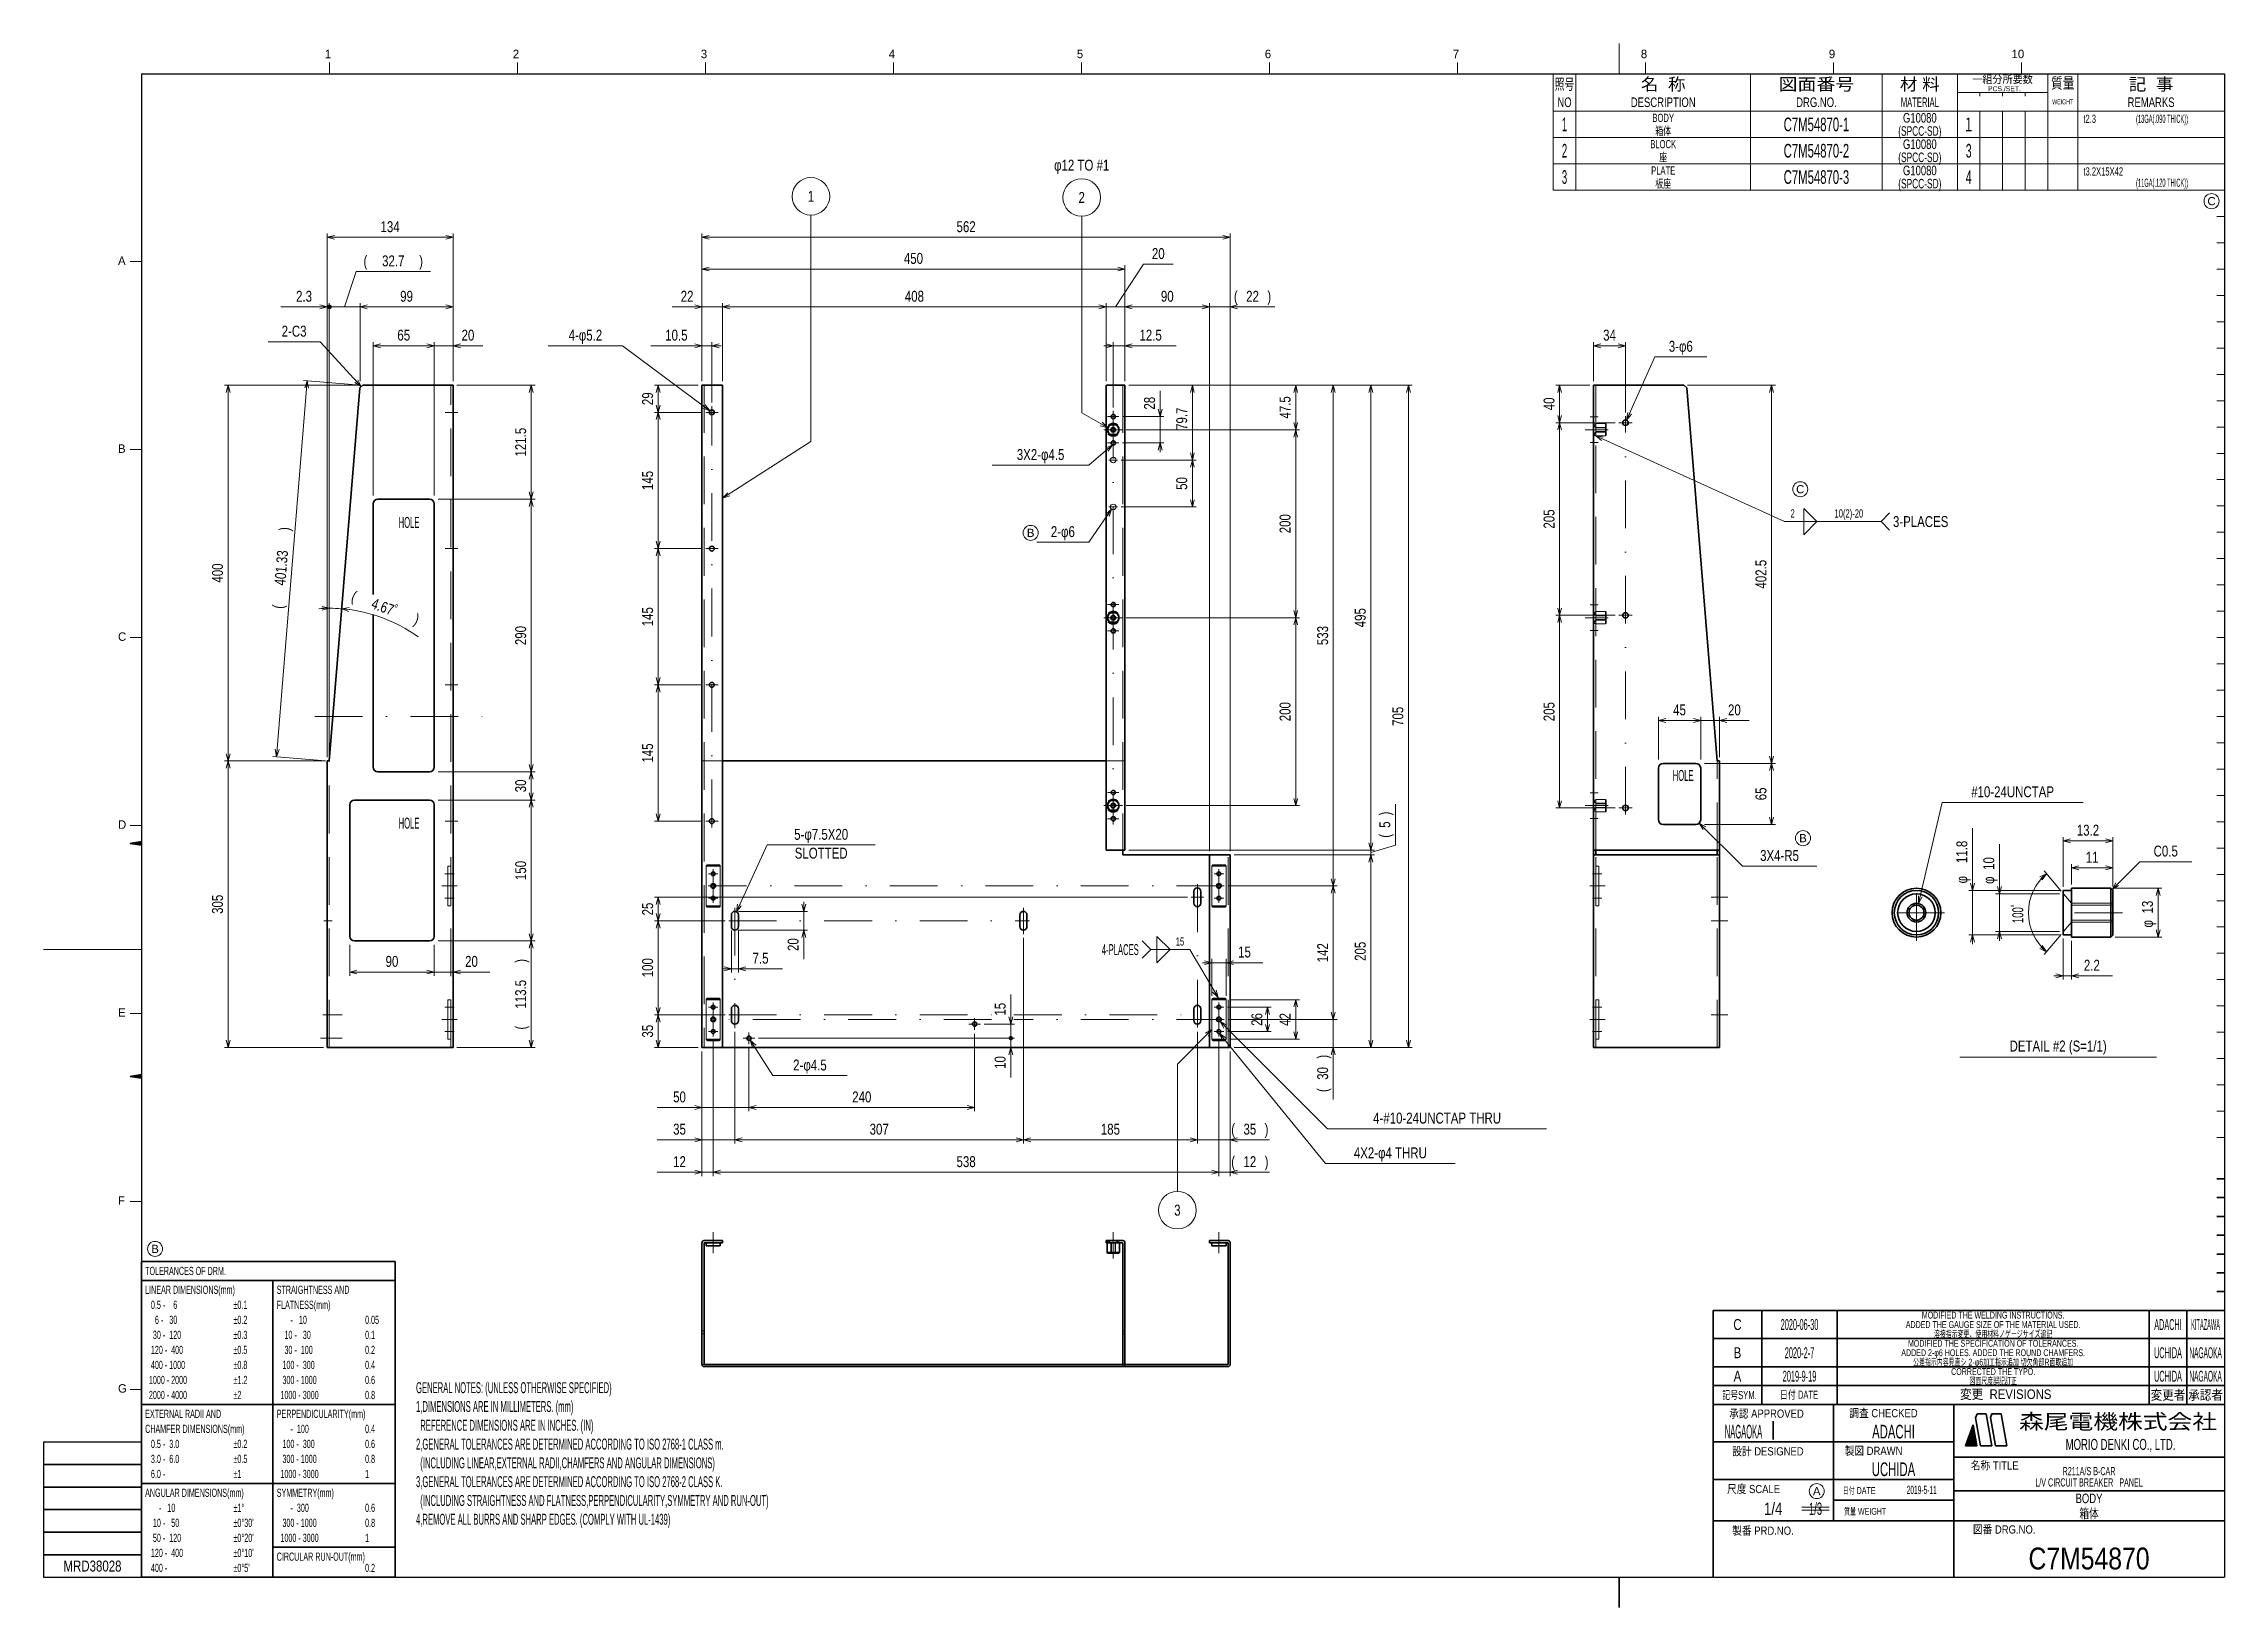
# Model space of a CAD drawing. Header units: millimetres. Extents: x 7 to 587, y 2 to 418.
import ezdxf
from ezdxf.enums import TextEntityAlignment as Align

# ---------------------------------------------------------------- set-up
doc = ezdxf.new("R2010")
doc.units = ezdxf.units.MM
doc.linetypes.add('DASHDOT', pattern=[25.3, 12.7, -6.3, 0, -6.3])
doc.linetypes.add('DASHED', pattern=[19, 12.7, -6.3])
for name, color, linetype in [('GR1_02', 7, 'Continuous'), ('GR1_05', 7, 'Continuous'), ('GR1_16', 7, 'Continuous'), ('図面枠C7M', 7, 'Continuous'), ('表題、部品表_01', 7, 'Continuous'), ('表題、部品表_02', 7, 'Continuous'), ('表題、部品表_03', 7, 'Continuous'), ('表題、部品表_Layer1', 7, 'Continuous')]:
    doc.layers.add(name, color=color, linetype=linetype)
doc.styles.add('HG丸ｺﾞｼｯｸM-PRO', font='')
doc.styles.get('HG丸ｺﾞｼｯｸM-PRO').set_extended_font_data('HG丸ｺﾞｼｯｸM-PRO')
pattern_1 = [(90, (0, 0), (-0.125, 0), [])]
pattern_2 = [(45, (0, 0), (-0.1767767, 0.1767767), [])]

msp = doc.modelspace()

# ---------------------------------------------------------------- texts
at = {"layer": 'GR1_16', "color": 3, "linetype": 'Continuous', "lineweight": 35, "style": 'HG丸ｺﾞｼｯｸM-PRO'}
for s, height, width, p in [('φ12 TO #1', 2.909, 0.783875, (283.09, 385.66)), ('1', 2.91, 0.784542, (211.08, 377.37)), ('HOLE', 2.909, 0.521888, (104.19, 290.63)), ('2', 2.18, 0.691275, (472.17, 293.01)), ('10(2)-20', 2.182, 0.691313, (487.13, 293.01)), ('HOLE', 2.909, 0.521888, (443.05, 223.32)), ('HOLE', 2.909, 0.521888, (104.19, 210.63)), ('15', 2.182, 0.691275, (309.22, 179.15))]:
    msp.add_text(s, height=height, dxfattribs=dict(at, width=width)).set_placement(p, align=Align.MIDDLE_CENTER)
at = {"layer": 'GR1_16', "color": 3, "linetype": 'Continuous', "lineweight": 35, "style": 'HG丸ｺﾞｼｯｸM-PRO', "width": 0.784542}
for s, p in [('2', (283.09, 377.06)), ('3', (308.54, 107.67))]:
    msp.add_text(s, height=2.91, rotation=0, dxfattribs=at).set_placement(p, align=Align.MIDDLE_CENTER)
at = {"layer": 'GR1_16', "color": 3, "linetype": 'Continuous', "lineweight": 35, "style": 'HG丸ｺﾞｼｯｸM-PRO'}
for s, height, rotation, width, p in [('134', 2.909, 0, 0.784542, (99.15, 366.97)), ('562', 2.909, 0, 0.784542, (252.35, 366.97)), ('450', 2.909, 0, 0.784542, (238.35, 358.53)), ('2.3', 2.909, 0, 0.784839, (76.26, 348.46)), ('99', 2.909, 0, 0.784542, (103.53, 348.46)), ('22', 2.909, 0, 0.784542, (178.14, 348.46)), ('408', 2.909, 0, 0.784542, (238.6, 348.46)), ('90', 2.909, 0, 0.784542, (305.85, 348.46)), ('(', 2.91, 0, 0.781868, (324.09, 348.46)), ('22', 2.909, 0, 0.784542, (328.53, 348.46)), (')', 2.91, 0, 0.781868, (332.97, 348.46)), ('65', 2.909, 0, 0.784542, (102.78, 338.12)), ('20', 2.909, 0, 0.784542, (119.86, 338.12)), ('34', 2.909, 0, 0.784542, (423.47, 338.12)), ('29', 2.909, 90, 0.784542, (169.96, 323.53)), ('28', 2.909, 90, 0.784542, (303.45, 322.33)), ('79.7', 2.909, 90, 0.784749, (312.02, 318.2)), ('47.5', 2.909, 90, 0.784749, (339.5, 321.22)), ('40', 2.909, 90, 0.784542, (409.71, 322.16)), ('121.5', 2.909, 90, 0.7847, (136.2, 311.97)), ('3X2-φ4.5', 2.909, 360, 0.783629, (272.16, 306.35)), ('145', 2.909, 90, 0.784542, (169.96, 301.78)), ('50', 2.909, 90, 0.784542, (312.02, 300.98)), ('200', 2.909, 90, 0.784542, (339.5, 290.28)), ('205', 2.909, 90, 0.784542, (409.71, 291.53)), (')', 2.91, 85.32646, 0.781868, (73.37, 288.67)), ('400', 2.909, 90, 0.784542, (55.57, 277.16)), ('401.33', 2.909, 85.32646, 0.78467, (72.52, 278.35)), ('402.5', 2.909, 90, 0.7847, (466.07, 276.85)), ('(', 2.91, 85.32646, 0.781868, (71.68, 268.02)), ('(', 2.91, 339.88486, 0.781868, (88.78, 268.82)), ('4.67ﾟ', 2.909, 339.88486, 0.784152, (97.12, 265.77)), ('145', 2.909, 90, 0.784542, (169.96, 265.53)), ('495', 2.909, 90, 0.784542, (359.5, 265.28)), (')', 2.91, 339.88486, 0.781868, (105.45, 262.72)), ('290', 2.909, 90, 0.784542, (136.2, 260.53)), ('533', 2.909, 90, 0.784542, (349.5, 260.53)), ('200', 2.909, 90, 0.784542, (339.5, 240.28)), ('705', 2.909, 90, 0.784542, (369.5, 239.03)), ('205', 2.909, 90, 0.784542, (409.71, 240.28)), ('45', 2.909, 0, 0.784542, (442.09, 238.43)), ('20', 2.909, 0, 0.784542, (456.68, 238.43)), ('145', 2.909, 90, 0.784542, (169.96, 229.28)), ('30', 2.909, 90, 0.784542, (136.2, 220.53)), ('65', 2.909, 90, 0.784542, (466.07, 218.41)), (')', 2.91, 90, 0.781868, (366.03, 213.18)), ('5', 2.91, 90, 0.784542, (366.03, 210.22)), ('(', 2.91, 90, 0.781868, (366.03, 207.26)), ('3X4-R5', 2.909, 360, 0.783365, (468.69, 199.69)), ('150', 2.909, 90, 0.784542, (136.2, 198.03)), ('305', 2.909, 90, 0.784542, (55.57, 189.03)), ('25', 2.909, 90, 0.784542, (169.96, 187.78)), ('20', 2.909, 90, 0.784542, (208.66, 178.31)), ('90', 2.909, 0, 0.784542, (99.65, 171.52)), ('20', 2.909, 0, 0.784542, (120.8, 171.52)), (')', 2.91, 90, 0.781868, (136.2, 173.98)), ('100', 2.909, 90, 0.784542, (169.96, 172.16)), ('142', 2.909, 90, 0.784542, (349.5, 176.16)), ('205', 2.909, 90, 0.784542, (359.5, 176.53)), ('113.5', 2.909, 90, 0.7847, (136.2, 165.1)), ('15', 2.909, 90, 0.784542, (263.72, 161.12)), ('(', 2.91, 90, 0.781868, (136.2, 156.22)), ('35', 2.909, 90, 0.784542, (169.96, 155.28)), ('26', 2.909, 90, 0.784542, (332, 158.41)), ('42', 2.909, 90, 0.784542, (339.5, 158.41)), ('10', 2.909, 90, 0.784542, (263.72, 146.95)), (')', 2.91, 90, 0.781868, (349.5, 148.49)), ('30', 2.909, 90, 0.784542, (349.5, 144.05)), ('50', 2.909, 0, 0.784542, (176.12, 135.47)), ('240', 2.909, 0, 0.784542, (224.6, 135.47)), ('(', 2.91, 90, 0.781868, (349.5, 139.61)), ('35', 2.909, 0, 0.784542, (176.12, 126.89)), ('307', 2.909, 0, 0.784542, (229.23, 126.89)), ('185', 2.909, 0, 0.784542, (290.73, 126.89)), ('(', 2.91, 0, 0.781868, (323.37, 126.89)), ('35', 2.909, 0, 0.784542, (327.81, 126.89)), (')', 2.91, 0, 0.781868, (332.25, 126.89)), ('12', 2.909, 0, 0.784542, (176.12, 118.25)), ('538', 2.909, 0, 0.784542, (252.35, 118.25)), ('(', 2.91, 0, 0.781868, (323.37, 118.25)), ('12', 2.909, 0, 0.784542, (327.81, 118.25)), (')', 2.91, 0, 0.781868, (332.25, 118.25))]:
    msp.add_text(s, height=height, rotation=rotation, dxfattribs=dict(at, width=width)).set_placement(p, align=Align.BOTTOM_CENTER)
for s, height, width, p in [('(', 2.91, 0.781868, (92.59, 357.87)), ('32.7', 2.909, 0.784749, (99.99, 357.87)), (')', 2.91, 0.781868, (107.39, 357.87)), ('20', 2.909, 0.784542, (303.46, 359.82)), ('2-C3', 2.909, 0.783285, (73.62, 339.17)), ('4-φ5.2', 2.909, 0.783565, (151.1, 338.12)), ('10.5', 2.909, 0.784749, (175.29, 338.12)), ('12.5', 2.909, 0.784749, (301.42, 338.12)), ('3-φ6', 2.909, 0.783086, (442.43, 335.15)), ('2-φ6', 2.909, 0.783086, (278.08, 285.85)), ('5-φ7.5X20', 2.909, 0.783739, (213.8, 205.32)), ('SLOTTED', 2.909, 0.783761, (213.8, 200.32)), ('7.5', 2.909, 0.784839, (197.67, 172.38)), ('15', 2.909, 0.784542, (326.38, 174.01)), ('2-φ4.5', 2.909, 0.783565, (210.81, 143.96)), ('4-#10-24UNCTAP THRU', 2.9091, 0.783067, (377.61, 129.84)), ('4X2-φ4 THRU', 2.9091, 0.783015, (365.18, 120.59))]:
    msp.add_text(s, height=height, dxfattribs=dict(at, width=width)).set_placement(p, align=Align.BOTTOM_CENTER)
at = {"layer": 'GR1_16', "color": 3, "linetype": 'Continuous', "lineweight": 35, "style": 'HG丸ｺﾞｼｯｸM-PRO', "width": 0.78274}
msp.add_text('3-PLACES', height=2.909, dxfattribs=at).set_placement((498.86, 290.85), align=Align.MIDDLE_LEFT)
at = {"layer": 'GR1_16', "color": 3, "linetype": 'Continuous', "lineweight": 35, "style": 'HG丸ｺﾞｼｯｸM-PRO', "width": 0.522311}
msp.add_text('4-PLACES', height=2.909, dxfattribs=at).set_placement((298.27, 176.99), align=Align.MIDDLE_RIGHT)
at = {"layer": '図面枠C7M', "color": 3, "linetype": 'Continuous', "lineweight": 35, "style": 'HG丸ｺﾞｼｯｸM-PRO'}
for s, height, width, p in [('#10-24UNCTAP', 2.9091, 0.783218, (530.67, 216.64)), ('C0.5', 2.909, 0.784005, (571.4, 200.87))]:
    msp.add_text(s, height=height, dxfattribs=dict(at, width=width)).set_placement(p, align=Align.BOTTOM_CENTER)
for s, height, rotation, width, p in [('13.2', 2.909, 0, 0.784749, (550.72, 206.42)), ('11.8', 2.909, 90, 0.784749, (519.5, 202.98)), ('11', 2.909, 0, 0.784542, (551.82, 199.22)), ('10', 2.909, 90, 0.784542, (526.66, 199.88)), ('φ', 2.91, 90, 0.781842, (519.5, 195.58)), ('φ', 2.91, 90, 0.781842, (526.66, 195.44)), ('100ﾟ', 2.909, 90.04252, 0.652535, (534.38, 186.8)), ('13', 2.909, 90, 0.784542, (568.87, 188.29)), ('φ', 2.91, 90, 0.781842, (568.87, 183.85)), ('2.2', 2.909, 0, 0.784839, (551.76, 170.5))]:
    msp.add_text(s, height=height, rotation=rotation, dxfattribs=dict(at, width=width)).set_placement(p, align=Align.BOTTOM_CENTER)
for s, height, width, p in [('DETAIL #2 (S=1/1)', 2.9091, 0.783327, (542.78, 151.33)), ('ADDED THE GAUGE SIZE OF THE MATERIAL USED.', 1.8182, 0.618412, (525.5, 77.25)), ('溶接指示変更、使用材料ノゲージサイズ追記', 1.8182, 0.618958, (525.5, 74.75)), (' KITAZAWA ', 2.909, 0.308433, (582, 77.25)), ('ADDED 2-φ6 HOLES. ADDED THE ROUND CHAMFERS.', 1.8182, 0.618615, (525.5, 69.75)), ('公差指示内容見直シ 2-φ6加工指示追加 切欠角部R面取追加', 1.8182, 0.618912, (525.5, 67.25)), ('図面尺度誤記訂正', 1.818, 0.618958, (525.5, 62.25)), ('箱体', 2.545, 0.741121, (551, 27)), ('MRD38028', 2.909, 0.783793, (20, 13))]:
    msp.add_text(s, height=height, dxfattribs=dict(at, width=width)).set_placement(p, align=Align.MIDDLE_CENTER)
for s, width, p in [('GENERAL NOTES: (UNLESS OTHERWISE SPECIFIED)', 0.52211, (106.05, 61.9)), ('1,DIMENSIONS ARE IN MILLIMETERS. (mm)', 0.522052, (106.05, 56.9)), ('2,GENERAL TOLERANCES ARE DETERMINED ACCORDING TO ISO 2768-1 CLASS m.', 0.522186, (106.05, 46.9)), ('  REFERENCE DIMENSIONS ARE IN INCHES. (IN)', 0.522009, (106.05, 51.9)), ('  (INCLUDING LINEAR,EXTERNAL RADII,CHAMFERS AND ANGULAR DIMENSIONS)', 0.522355, (106.05, 41.9)), ('3,GENERAL TOLERANCES ARE DETERMINED ACCORDING TO ISO 2768-2 CLASS K.', 0.52223, (106.05, 36.9)), ('  (INCLUDING STRAIGHTNESS AND FLATNESS,PERPENDICULARITY,SYMMETRY AND RUN-OUT)', 0.522087, (106.05, 31.9)), ('4,REMOVE ALL BURRS AND SHARP EDGES. (COMPLY WITH UL-1439)', 0.52235, (106.05, 26.9))]:
    msp.add_text(s, height=2.9091, dxfattribs=dict(at, width=width)).set_placement(p, align=Align.TOP_LEFT)
at = {"layer": '表題、部品表_03', "color": 3, "linetype": 'Continuous', "lineweight": 35, "style": 'HG丸ｺﾞｼｯｸM-PRO'}
for s, height, width, p in [('1', 3.64, 0.521199, (411.5, 396.5)), ('BODY', 2.182, 0.693212, (437.75, 398.25)), ('箱体', 2.182, 0.692256, (437.75, 394.75)), ('C7M54870-1', 3.636, 0.61972, (478.5, 396.5)), ('(SPCC-SD)', 2.545, 0.652377, (506, 394.75)), ('G10080', 2.545, 0.740408, (506, 398.25)), ('１', 3.64, 0.578238, (519, 396.5)), ('2', 3.64, 0.521199, (411.5, 389.5)), ('BLOCK', 2.182, 0.693284, (437.75, 391.25)), ('座', 2.18, 0.692256, (437.75, 387.75)), ('C7M54870-2', 3.636, 0.61972, (478.5, 389.5)), ('(SPCC-SD)', 2.545, 0.652377, (506, 387.75)), ('G10080', 2.545, 0.740408, (506, 391.25)), ('3', 3.64, 0.576062, (519, 389.5)), ('3', 3.64, 0.521199, (411.5, 382.5)), ('PLATE', 2.182, 0.692752, (437.75, 384.25)), ('C7M54870-3', 3.636, 0.61972, (478.5, 382.5)), ('G10080', 2.545, 0.740408, (506, 384.25)), ('4', 3.64, 0.576062, (519, 382.5)), ('板座', 2.182, 0.692256, (437.75, 380.75)), ('(SPCC-SD)', 2.545, 0.652377, (506, 380.75))]:
    msp.add_text(s, height=height, dxfattribs=dict(at, width=width)).set_placement(p, align=Align.MIDDLE_CENTER)
for s, height, width, p in [('t2.3', 2.182, 0.690457, (549.5, 398)), ('(13GA(.090 THICK))', 2.1818, 0.416535, (563.5, 398)), ('t3.2X15X42', 2.182, 0.691817, (549.5, 384)), ('(11GA(.120 THICK))', 2.1818, 0.416535, (563.5, 381))]:
    msp.add_text(s, height=height, dxfattribs=dict(at, width=width)).set_placement(p, align=Align.MIDDLE_LEFT)
at = {"layer": '表題、部品表_Layer1', "color": 3, "linetype": 'Continuous', "lineweight": 35, "style": 'HG丸ｺﾞｼｯｸM-PRO', "width": 0.5765}
msp.add_text('1/3', height=3.273, dxfattribs=at).set_placement((478.26, 28.25), align=Align.MIDDLE_CENTER)

# ---------------------------------------------------------------- blocks, each defined once
blk = doc.blocks.new('BLKF024')
at = {"layer": '図面枠C7M', "color": 3, "linetype": 'Continuous', "lineweight": 35}
for p, q in [((30.067393, 143.236108), (30.09438, 143.263095)), ((30.188706, 143.216), (30.264271, 143.291564)), ((30.310019, 143.195891), (30.434161, 143.320033)), ((30.431331, 143.175782), (30.604052, 143.348503)), ((30.552644, 143.155673), (30.773942, 143.376972)), ((30.673956, 143.135565), (30.943833, 143.405441)), ((30.795269, 143.115456), (31.113723, 143.43391)), ((30.916582, 143.095347), (31.283614, 143.462379)), ((31.037894, 143.075238), (31.453504, 143.490848)), ((31.159207, 143.05513), (31.623395, 143.519317)), ((31.280519, 143.035021), (31.793285, 143.547787)), ((31.401832, 143.014912), (31.963176, 143.576256)), ((31.523145, 142.994803), (32.133066, 143.604725)), ((31.644457, 142.974695), (32.302957, 143.633194)), ((31.76577, 142.954586), (32.472847, 143.661663)), ((31.887082, 142.934477), (32.642738, 143.690132)), ((32.008395, 142.914368), (32.812628, 143.718601)), ((32.129708, 142.894259), (32.982519, 143.747071)), ((32.25102, 142.874151), (33, 143.62313)), ((32.372333, 142.854042), (33, 143.481709)), ((32.493645, 142.833933), (33, 143.340288)), ((32.614958, 142.813824), (33, 143.198866)), ((32.736271, 142.793716), (33, 143.057445)), ((32.857583, 142.773607), (33, 142.916024)), ((32.978896, 142.753498), (33, 142.774602))]:
    blk.add_line(p, q, dxfattribs=at)
blk = doc.blocks.new('BLKF025')
at = {"layer": '図面枠C7M', "color": 3, "linetype": 'Continuous', "lineweight": 35}
for p, q in [((30.067393, 205.236108), (30.09438, 205.263095)), ((30.188706, 205.216), (30.264271, 205.291564)), ((30.310019, 205.195891), (30.434161, 205.320033)), ((30.431331, 205.175782), (30.604052, 205.348503)), ((30.552644, 205.155673), (30.773942, 205.376972)), ((30.673956, 205.135565), (30.943833, 205.405441)), ((30.795269, 205.115456), (31.113723, 205.43391)), ((30.916582, 205.095347), (31.283614, 205.462379)), ((31.037894, 205.075238), (31.453504, 205.490848)), ((31.159207, 205.05513), (31.623395, 205.519317)), ((31.280519, 205.035021), (31.793285, 205.547787)), ((31.401832, 205.014912), (31.963176, 205.576256)), ((31.523145, 204.994803), (32.133066, 205.604725)), ((31.644457, 204.974695), (32.302957, 205.633194)), ((31.76577, 204.954586), (32.472847, 205.661663)), ((31.887082, 204.934477), (32.642738, 205.690132)), ((32.008395, 204.914368), (32.812628, 205.718601)), ((32.129708, 204.894259), (32.982519, 205.747071)), ((32.25102, 204.874151), (33, 205.62313)), ((32.372333, 204.854042), (33, 205.481709)), ((32.493645, 204.833933), (33, 205.340288)), ((32.614958, 204.813824), (33, 205.198866)), ((32.736271, 204.793716), (33, 205.057445)), ((32.857583, 204.773607), (33, 204.916024)), ((32.978896, 204.753498), (33, 204.774602))]:
    blk.add_line(p, q, dxfattribs=at)
blk = doc.blocks.new('BLKF026')
at = {"layer": '図面枠C7M', "color": 4, "linetype": 'Continuous', "lineweight": 13}
for p, q in [((518.157871, 44.996757), (520.693675, 47.532561)), ((518.211969, 45.192276), (520.672477, 47.652784)), ((518.292898, 45.414626), (520.651278, 47.773006)), ((518.299292, 44.996757), (520.714874, 47.412338)), ((518.373827, 45.636976), (520.63008, 47.893229)), ((518.440714, 44.996757), (520.736072, 47.292115)), ((518.454756, 45.859327), (520.608881, 48.013452)), ((518.535684, 46.081677), (520.587682, 48.133675)), ((518.582135, 44.996757), (520.757271, 47.171892)), ((518.616613, 46.304027), (520.566484, 48.253898)), ((518.697542, 46.526377), (520.545285, 48.374121)), ((518.723556, 44.996757), (520.778469, 47.051669)), ((518.778471, 46.748727), (520.524087, 48.494343)), ((518.8594, 46.971078), (520.502888, 48.614566)), ((518.864978, 44.996757), (520.799668, 46.931447)), ((518.940329, 47.193428), (520.48169, 48.734789)), ((519.006399, 44.996757), (520.820866, 46.811224)), ((519.021258, 47.415778), (520.460491, 48.855012)), ((519.102186, 47.638128), (520.439293, 48.975235)), ((519.147821, 44.996757), (520.842065, 46.691001)), ((519.183115, 47.860479), (520.418094, 49.095457)), ((519.264044, 48.082829), (520.396896, 49.21568)), ((519.289242, 44.996757), (520.863263, 46.570778)), ((519.344973, 48.305179), (520.375697, 49.335903)), ((519.425902, 48.527529), (520.354499, 49.456126)), ((519.430663, 44.996757), (520.884462, 46.450555)), ((519.506831, 48.749879), (520.3333, 49.576349)), ((519.58776, 48.97223), (520.312102, 49.696572)), ((519.668689, 49.19458), (520.290903, 49.816794)), ((519.749617, 49.41693), (520.269705, 49.937017)), ((519.830546, 49.63928), (520.248506, 50.05724)), ((519.911475, 49.861631), (520.227307, 50.177463)), ((519.992404, 50.083981), (520.206109, 50.297686)), ((520.073333, 50.306331), (520.18491, 50.417909)), ((520.154262, 50.528681), (520.163712, 50.538131)), ((519.572085, 44.996757), (520.90566, 46.330332)), ((519.713506, 44.996757), (520.926859, 46.21011)), ((519.854927, 44.996757), (520.948057, 46.089887)), ((519.996349, 44.996757), (520.969256, 45.969664)), ((520.13777, 44.996757), (520.990455, 45.849441)), ((520.279191, 44.996757), (521.011653, 45.729218)), ((520.420613, 44.996757), (521.032852, 45.608995)), ((520.562034, 44.996757), (521.05405, 45.488773)), ((520.703455, 44.996757), (521.075249, 45.36855)), ((520.844877, 44.996757), (521.096447, 45.248327)), ((520.986298, 44.996757), (521.117646, 45.128104)), ((521.12772, 44.996757), (521.138844, 45.007881))]:
    blk.add_line(p, q, dxfattribs=at)
blk = doc.blocks.new('BLKF023')
at = {"layer": '図面枠C7M', "color": 4, "linetype": 'Continuous', "lineweight": 13}
for p, q in [((426, 410), (426, 418)), ((83, 413), (83, 410)), ((133, 413), (133, 410)), ((183, 413), (183, 410)), ((233, 413), (233, 410)), ((283, 413), (283, 410)), ((333, 413), (333, 410)), ((383, 413), (383, 410)), ((433, 413), (433, 410)), ((483, 413), (483, 410)), ((533, 413), (533, 410)), ((585, 393), (587, 393)), ((585, 386), (587, 386)), ((585, 379), (587, 379)), ((585, 372), (587, 372)), ((30, 360), (33, 360)), ((585, 365), (587, 365)), ((585, 358), (587, 358)), ((585, 351), (587, 351)), ((585, 344), (587, 344)), ((585, 337), (587, 337)), ((585, 330), (587, 330)), ((585, 323), (587, 323)), ((585, 316), (587, 316)), ((30, 310), (33, 310)), ((585, 309), (587, 309)), ((585, 302), (587, 302)), ((585, 295), (587, 295)), ((585, 288), (587, 288)), ((585, 281), (587, 281)), ((585, 274), (587, 274)), ((585, 267), (587, 267)), ((30, 260), (33, 260)), ((587, 260), (585, 260)), ((585, 253), (587, 253)), ((585, 246), (587, 246)), ((585, 239), (587, 239)), ((585, 232), (587, 232)), ((585, 225), (587, 225)), ((585, 218), (587, 218)), ((30, 210), (33, 210)), ((585, 211), (587, 211)), ((585, 204), (587, 204)), ((585, 197), (587, 197)), ((585, 190), (587, 190)), ((585, 183), (587, 183)), ((7, 177), (33, 177)), ((585, 176), (587, 176)), ((585, 169), (587, 169)), ((30, 160), (33, 160)), ((585, 162), (587, 162)), ((585, 155), (587, 155)), ((585, 148), (587, 148)), ((585, 141), (587, 141)), ((585, 134), (587, 134)), ((585, 127), (587, 127)), ((30, 110), (33, 110)), ((30, 60), (33, 60))]:
    blk.add_line(p, q, dxfattribs=at)
at = {"layer": '図面枠C7M', "color": 2, "linetype": 'Continuous', "lineweight": 25}
for p, q in [((33, 410), (587, 410)), ((33, 410), (33, 10)), ((587, 410), (587, 10)), ((7, 46), (7, 10)), ((7, 46), (33, 46)), ((7, 10), (587, 10))]:
    blk.add_line(p, q, dxfattribs=at)
at = {"layer": '図面枠C7M', "color": 3, "linetype": 'Continuous', "lineweight": 35}
for p, q in [((33, 205.75), (30, 205.25)), ((30, 205.25), (33, 204.75)), ((33, 143.75), (30, 143.25)), ((30, 143.25), (33, 142.75)), ((587, 116), (585, 116)), ((587, 111), (585, 111)), ((587, 106), (585, 106)), ((587, 101), (585, 101)), ((587, 96), (585, 96)), ((587, 91), (585, 91)), ((587, 86), (585, 86)), ((451, 81), (587, 81)), ((451, 81), (451, 10)), ((464, 56), (464, 81)), ((484, 56), (484, 81)), ((567, 56), (567, 81)), ((577, 56), (577, 81)), ((451, 73.5), (587, 73.5)), ((451, 66), (587, 66)), ((451, 61), (587, 61)), ((451, 56), (587, 56)), ((483, 56), (483, 25)), ((515, 56), (515, 10)), ((520.84, 52.4), (521.23, 53.5)), ((522.14, 45), (520.84, 52.4)), ((521.23, 53.5), (523.64, 53.5)), ((525.14, 45), (523.64, 53.5)), ((525.18, 53.5), (524.82, 52.51)), ((526.14, 45), (524.82, 52.51)), ((525.18, 53.5), (527.64, 53.5)), ((529.14, 45), (527.64, 53.5)), ((467.01, 51.56), (467.01, 46.69)), ((518.14, 45), (520.16, 50.55)), ((521.14, 45), (520.16, 50.55)), ((451, 46), (515, 46)), ((515, 42), (587, 42)), ((518.14, 45), (521.14, 45)), ((522.14, 45), (525.14, 45)), ((526.14, 45), (529.14, 45)), ((7, 40), (33, 40)), ((451, 36), (515, 36)), ((7, 34), (33, 34)), ((483, 30.5), (515, 30.5)), ((515, 33), (587, 33)), ((7, 28), (33, 28)), ((451, 25), (587, 25)), ((7, 22), (33, 22)), ((7, 16), (33, 16)), ((426, 2), (426, 10))]:
    blk.add_line(p, q, dxfattribs=at)
for name in ['BLKF025', 'BLKF024']:
    blk.add_blockref(name, (0, 0), dxfattribs=at)
at = {"layer": '図面枠C7M', "color": 4, "linetype": 'Continuous', "lineweight": 13}
blk.add_blockref('BLKF026', (0, 0), dxfattribs=at)
at = {"layer": '図面枠C7M', "color": 4, "linetype": 'Continuous', "lineweight": 13, "style": 'HG丸ｺﾞｼｯｸM-PRO'}
for s, height, width, p in [('1', 2.25, 1.003994, (81.79, 413.45)), ('2', 2.25, 1.003994, (131.79, 413.45)), ('3', 2.25, 1.003994, (181.79, 413.45)), ('4', 2.25, 1.003994, (231.79, 413.45)), ('5', 2.25, 1.003994, (281.79, 413.45)), ('6', 2.25, 1.003994, (331.79, 413.45)), ('7', 2.25, 1.003994, (381.79, 413.45)), ('8', 2.25, 1.003994, (431.8, 413.45)), ('9', 2.25, 1.003994, (481.8, 413.45)), ('10', 2.255, 1.003994, (530.4, 413.45)), ('A', 2.25, 1.002405, (26.79, 358.45)), ('B', 2.25, 1.004704, (26.79, 308.45)), ('D', 2.25, 1.002334, (26.79, 208.45)), ('E', 2.25, 1.001589, (26.79, 158.45)), ('F', 2.25, 0.998986, (26.79, 108.45)), ('G', 2.25, 1.003714, (26.79, 58.45))]:
    blk.add_text(s, height=height, dxfattribs=dict(at, width=width)).set_placement(p, align=Align.BOTTOM_LEFT)
at = {"layer": '図面枠C7M', "color": 3, "linetype": 'Continuous', "lineweight": 35, "style": 'HG丸ｺﾞｼｯｸM-PRO', "width": 1.001214}
blk.add_text('C', height=2.25, dxfattribs=at).set_placement((26.79, 258.45), align=Align.BOTTOM_LEFT)
at = {"layer": '図面枠C7M', "color": 4, "linetype": 'Continuous', "lineweight": 13, "style": 'HG丸ｺﾞｼｯｸM-PRO'}
for s, height, width, p in [('記号SYM.', 2.182, 0.69227, (458.03, 58.49)), ('日付 DATE', 2.182, 0.692507, (473.87, 58.58)), ('変更  REVISIONS', 2.5455, 0.887352, (528.85, 58.72)), ('変更者', 2.545, 0.887717, (572, 58.5)), ('承認者', 2.545, 0.887717, (582, 58.5)), ('承認 APPROVED', 2.1818, 0.863151, (465.21, 53.54)), ('調査 CHECKED', 2.182, 0.863174, (496.34, 53.67)), ('設計 DESIGNED', 2.1818, 0.862613, (465.61, 43.51)), ('製図 DRAWN', 2.182, 0.863099, (493.7, 43.65)), ('名称 TITLE', 2.182, 0.862489, (525.93, 39.77)), ('尺度 SCALE', 2.182, 0.862581, (461.78, 33.49)), ('日付 DATE', 1.818, 0.618255, (489.88, 33.09)), ('製番 PRD.NO.', 2.182, 0.863299, (464.29, 22.41)), ('質量 WEIGHT', 1.818, 0.618812, (491.46, 27.55)), ('図番 DRG.NO.', 2.182, 0.863083, (528.44, 22.73))]:
    blk.add_text(s, height=height, dxfattribs=dict(at, width=width)).set_placement(p, align=Align.MIDDLE_CENTER)
at = {"layer": '図面枠C7M', "color": 2, "linetype": 'Continuous', "lineweight": 25, "style": 'HG丸ｺﾞｼｯｸM-PRO', "width": 1.206081}
blk.add_text('森尾電機株式会社', height=4, dxfattribs=at).set_placement((558.72, 51.43), align=Align.MIDDLE_CENTER)
at = {"layer": '図面枠C7M', "color": 3, "linetype": 'Continuous', "lineweight": 35, "style": 'HG丸ｺﾞｼｯｸM-PRO', "width": 0.652197}
blk.add_text('MORIO DENKI CO., LTD.', height=2.9091, dxfattribs=at).set_placement((559.38, 45.36), align=Align.MIDDLE_CENTER)
blk = doc.blocks.new('BLKF027')
at = {"layer": '図面枠C7M', "color": 3, "linetype": 'Continuous', "lineweight": 35, "style": 'HG丸ｺﾞｼｯｸM-PRO'}
for s, height, width, p in [('C', 2.91, 0.782198, (457.5, 77.25)), ('2020-06-30', 2.909, 0.488281, (474, 77.25)), ('MODIFIED THE WELDING INSTRUCTIONS.', 1.8182, 0.618778, (525.5, 79.75)), ('ADACHI', 2.909, 0.415454, (572, 77.25)), ('B', 2.91, 0.78204, (457.5, 69.75)), ('2020-2-7', 2.909, 0.488281, (474, 69.75)), ('MODIFIED THE SPECIFICATION OF TOLERANCES.', 1.8182, 0.618603, (525.5, 72.25)), ('UCHIDA', 2.909, 0.415827, (572, 69.75)), ('NAGAOKA', 2.909, 0.359254, (582, 69.75)), ('A', 2.91, 0.782973, (457.5, 63.5)), ('2019-9-19', 2.909, 0.488281, (474, 63.5)), ('CORRECTED THE TYPO.', 1.8182, 0.618782, (525.5, 64.75)), ('UCHIDA', 2.909, 0.415827, (572, 63.5)), ('NAGAOKA', 2.909, 0.359254, (582, 63.5)), ('NAGAOKA', 3.636, 0.414524, (459.11, 48.75)), ('ADACHI', 3.636, 0.619335, (499, 48.75)), ('UCHIDA', 3.636, 0.61989, (499, 38.75)), ('L/V CIRCUIT BREAKER\u3000PANEL', 2.1818, 0.522183, (551, 35.25)), ('R211A/S B-CAR', 2.1818, 0.521847, (551, 38.25)), ('1/4', 3.273, 0.80628, (467, 28.25)), ('2019-5-11', 2.182, 0.482367, (506.5, 33.25)), ('BODY', 2.545, 0.741425, (551, 31)), ('C7M54870', 5.818, 0.846013, (551, 15))]:
    blk.add_text(s, height=height, dxfattribs=dict(at, width=width)).set_placement(p, align=Align.MIDDLE_CENTER)
blk = doc.blocks.new('BLKF028')
at = {"layer": 'GR1_02', "color": 3, "linetype": 'Continuous', "lineweight": 35}
for p, q in [((182.1, 150.91), (182.1, 327.16)), ((182.1, 327.16), (187.6, 327.16)), ((187.6, 327.16), (187.6, 150.91)), ((289.6, 204.03), (289.6, 327.16)), ((289.6, 327.16), (294.6, 327.16)), ((294.6, 203.41), (294.6, 327.16)), ((289.6, 203.41), (289.6, 204.03)), ((289.6, 203.41), (294.6, 203.41)), ((294.03, 203.41), (294.03, 202.16)), ((294.03, 202.16), (322.6, 202.16)), ((317.1, 202.16), (317.1, 150.91)), ((322.6, 150.91), (322.6, 202.16)), ((187.6, 150.91), (182.1, 150.91)), ((182.1, 150.91), (322.6, 150.91))]:
    blk.add_line(p, q, dxfattribs=at)
at = {"layer": 'GR1_02', "color": 4, "linetype": 'DASHED', "lineweight": 13}
for p, q in [((182.68, 327.16), (182.68, 150.91)), ((294.03, 327.16), (294.03, 203.41)), ((322.03, 150.91), (322.03, 202.16))]:
    blk.add_line(p, q, dxfattribs=at)
blk = doc.blocks.new('BLKF029')
at = {"layer": 'GR1_02', "color": 3, "linetype": 'Continuous', "lineweight": 35}
for p, q in [((437.72, 226.53), (446.47, 226.53)), ((436.47, 211.53), (436.47, 225.28)), ((447.72, 211.53), (447.72, 225.28)), ((437.72, 210.28), (446.47, 210.28))]:
    blk.add_line(p, q, dxfattribs=at)
for centre, start, end in [((437.72, 225.28), 90, 180), ((446.47, 225.28), 0, 90), ((437.72, 211.53), 180, 270), ((446.47, 211.53), 270, 0)]:
    blk.add_arc(centre, 1.25, start, end, dxfattribs=at)
blk = doc.blocks.new('BLKF030')
at = {"layer": 'GR1_02', "color": 3, "linetype": 'Continuous', "lineweight": 35}
for p, q in [((419.22, 327.16), (443.22, 327.16)), ((419.22, 327.16), (419.22, 150.91)), ((443.22, 327.16), (444.03, 326.41)), ((444.03, 326.41), (452.14, 227.16)), ((452.72, 227.16), (452.14, 227.16)), ((452.72, 150.91), (452.72, 227.16)), ((419.79, 202.16), (419.79, 203.41)), ((452.14, 202.16), (452.14, 203.41)), ((419.22, 150.91), (452.72, 150.91))]:
    blk.add_line(p, q, dxfattribs=at)
at = {"layer": 'GR1_02', "color": 4, "linetype": 'DASHED', "lineweight": 13}
for p, q in [((419.79, 203.41), (419.79, 327.16)), ((452.14, 203.41), (452.14, 227.16)), ((419.79, 150.91), (419.79, 202.16)), ((452.14, 150.91), (452.14, 202.16))]:
    blk.add_line(p, q, dxfattribs=at)
blk = doc.blocks.new('BLKF031')
at = {"layer": 'GR1_02', "color": 3, "linetype": 'Continuous', "lineweight": 35}
for radius in [0.625, 0.5]:
    blk.add_circle((185.1, 158.41), radius, dxfattribs=at)
blk = doc.blocks.new('BLKF032')
at = {"layer": 'GR1_02', "color": 4, "linetype": 'DASHED', "lineweight": 13}
for p, q in [((186.98, 163.66), (183.23, 163.66)), ((183.23, 163.66), (183.23, 153.16)), ((186.98, 153.16), (186.98, 163.66)), ((183.23, 153.16), (186.98, 153.16))]:
    blk.add_line(p, q, dxfattribs=at)
blk = doc.blocks.new('BLKF033')
at = {"layer": 'GR1_02', "color": 3, "linetype": 'Continuous', "lineweight": 35}
for radius in [0.625, 0.5]:
    blk.add_circle((185.1, 193.91), radius, dxfattribs=at)
blk = doc.blocks.new('BLKF034')
at = {"layer": 'GR1_02', "color": 4, "linetype": 'DASHED', "lineweight": 13}
for p, q in [((186.98, 199.16), (183.23, 199.16)), ((183.23, 199.16), (183.23, 188.66)), ((186.98, 188.66), (186.98, 199.16)), ((183.23, 188.66), (186.98, 188.66))]:
    blk.add_line(p, q, dxfattribs=at)
blk = doc.blocks.new('BLKF035')
at = {"layer": 'GR1_02', "color": 3, "linetype": 'Continuous', "lineweight": 35}
for radius in [0.625, 0.5]:
    blk.add_circle((319.6, 193.91), radius, dxfattribs=at)
blk = doc.blocks.new('BLKF036')
at = {"layer": 'GR1_02', "color": 4, "linetype": 'DASHED', "lineweight": 13}
for p, q in [((321.48, 199.16), (317.73, 199.16)), ((317.73, 199.16), (317.73, 188.66)), ((321.48, 188.66), (321.48, 199.16)), ((317.73, 188.66), (321.48, 188.66))]:
    blk.add_line(p, q, dxfattribs=at)
blk = doc.blocks.new('BLKF037')
at = {"layer": 'GR1_02', "color": 3, "linetype": 'Continuous', "lineweight": 35}
for radius in [0.625, 0.5]:
    blk.add_circle((319.6, 158.41), radius, dxfattribs=at)
blk = doc.blocks.new('BLKF038')
at = {"layer": 'GR1_02', "color": 4, "linetype": 'DASHED', "lineweight": 13}
for p, q in [((321.48, 163.66), (317.73, 163.66)), ((317.73, 163.66), (317.73, 153.16)), ((321.48, 153.16), (321.48, 163.66)), ((317.73, 153.16), (321.48, 153.16))]:
    blk.add_line(p, q, dxfattribs=at)
blk = doc.blocks.new('BLKF039')
at = {"layer": 'GR1_02', "color": 4, "linetype": 'DASHED', "lineweight": 13}
for p, q in [((115.33, 199.16), (114.53, 199.16)), ((114.53, 199.16), (114.53, 188.66)), ((115.33, 188.66), (115.33, 199.16)), ((114.53, 188.66), (115.33, 188.66))]:
    blk.add_line(p, q, dxfattribs=at)
blk = doc.blocks.new('BLKF040')
at = {"layer": 'GR1_02', "color": 4, "linetype": 'DASHED', "lineweight": 13}
for p, q in [((115.33, 163.66), (114.53, 163.66)), ((114.53, 163.66), (114.53, 153.16)), ((115.33, 153.16), (115.33, 163.66)), ((114.53, 153.16), (115.33, 153.16))]:
    blk.add_line(p, q, dxfattribs=at)
blk = doc.blocks.new('BLKF041')
at = {"layer": 'GR1_02', "color": 4, "linetype": 'DASHED', "lineweight": 13}
for p, q in [((420.59, 199.16), (419.79, 199.16)), ((419.79, 199.16), (419.79, 188.66)), ((420.59, 188.66), (420.59, 199.16)), ((419.79, 188.66), (420.59, 188.66))]:
    blk.add_line(p, q, dxfattribs=at)
blk = doc.blocks.new('BLKF042')
at = {"layer": 'GR1_02', "color": 4, "linetype": 'DASHED', "lineweight": 13}
for p, q in [((420.59, 163.66), (419.79, 163.66)), ((419.79, 163.66), (419.79, 153.16)), ((420.59, 153.16), (420.59, 163.66)), ((419.79, 153.16), (420.59, 153.16))]:
    blk.add_line(p, q, dxfattribs=at)
blk = doc.blocks.new('FXTIP_ARROW_E')
at = {"color": 0, "linetype": 'Continuous', "lineweight": -2}
for q in [(-1, 0), (-0.97, 0.26), (-0.97, -0.26)]:
    blk.add_line((0, 0), q, dxfattribs=at)
blk = doc.blocks.new('FXTIP_ARROW_S')
at = {"color": 0, "linetype": 'Continuous', "lineweight": -2}
for q in [(-1, 0), (-0.97, 0.26), (-0.97, -0.26)]:
    blk.add_line((0, 0), q, dxfattribs=at)
blk = doc.blocks.new('BLKF043')
at = {"layer": 'GR1_02', "color": 4, "linetype": 'DASHED', "lineweight": 13}
blk.add_circle((291.48, 315.28), 1.62, dxfattribs=at)
at = {"layer": 'GR1_02', "color": 3, "linetype": 'Continuous', "lineweight": 35}
for radius in [1.48, 0.625, 0.5]:
    blk.add_circle((291.48, 315.28), radius, dxfattribs=at)
blk = doc.blocks.new('BLKF044')
at = {"layer": 'GR1_02', "color": 3, "linetype": 'Continuous', "lineweight": 35}
for p, q in [((186.98, 99), (183.23, 99)), ((183.23, 99), (183.23, 98.2)), ((186.98, 98.2), (186.98, 99)), ((183.23, 98.2), (186.98, 98.2))]:
    blk.add_line(p, q, dxfattribs=at)
blk = doc.blocks.new('BLKF045')
at = {"layer": 'GR1_02', "color": 3, "linetype": 'Continuous', "lineweight": 35}
for p, q in [((321.48, 99), (317.73, 99)), ((317.73, 99), (317.73, 98.2)), ((321.48, 98.2), (321.48, 99)), ((317.73, 98.2), (321.48, 98.2))]:
    blk.add_line(p, q, dxfattribs=at)
blk = doc.blocks.new('FXTIP_BLACKDOT_S')
at = {"color": 0, "linetype": 'Continuous', "lineweight": -2}
blk.add_line((0, 0), (-1, 0), dxfattribs=at)
at = {"color": 0, "linetype": 'Continuous', "lineweight": -2, "const_width": 0.25}
blk.add_lwpolyline([(-0.125, 0, 1), (0.125, 0, 1)], format="xyb", close=True, dxfattribs=at)
at = {"color": 0, "linetype": 'Continuous', "lineweight": -2}
blk.add_circle((0, 0), 0.25, dxfattribs=at)
blk = doc.blocks.new('BLKF046')
at = {"layer": 'GR1_02', "color": 4, "linetype": 'DASHED', "lineweight": 13}
blk.add_circle((291.48, 265.28), 1.62, dxfattribs=at)
at = {"layer": 'GR1_02', "color": 3, "linetype": 'Continuous', "lineweight": 35}
for radius in [1.48, 0.625, 0.5]:
    blk.add_circle((291.48, 265.28), radius, dxfattribs=at)
blk = doc.blocks.new('BLKF047')
at = {"layer": 'GR1_02', "color": 4, "linetype": 'DASHED', "lineweight": 13}
blk.add_circle((291.48, 215.28), 1.62, dxfattribs=at)
at = {"layer": 'GR1_02', "color": 3, "linetype": 'Continuous', "lineweight": 35}
for radius in [1.48, 0.625, 0.5]:
    blk.add_circle((291.48, 215.28), radius, dxfattribs=at)
blk = doc.blocks.new('BLKF048')
at = {"layer": '表題、部品表_02', "color": 4, "linetype": 'Continuous', "lineweight": 13}
for p, q in [((408.5, 400), (408.5, 393)), ((408.5, 400), (587, 400)), ((414.5, 400), (414.5, 393)), ((461, 400), (461, 393)), ((496, 400), (496, 393)), ((516, 400), (516, 393)), ((522, 400), (522, 393)), ((528, 400), (528, 393)), ((534, 393), (534, 400)), ((540, 400), (540, 393)), ((548, 400), (548, 393)), ((587, 400), (587, 393)), ((408.5, 393), (587, 393))]:
    blk.add_line(p, q, dxfattribs=at)
blk = doc.blocks.new('BLKF051')
at = {"layer": '表題、部品表_01', "color": 4, "linetype": 'Continuous', "lineweight": 13}
for p, q in [((408.5, 410), (408.5, 400)), ((408.5, 410), (587, 410)), ((414.5, 410), (414.5, 400)), ((461, 410), (461, 400)), ((496, 410), (496, 400)), ((516, 410), (516, 400)), ((540, 410), (540, 400)), ((548, 410), (548, 400)), ((587, 410), (587, 400)), ((516, 405), (540, 405)), ((522, 404), (522, 405)), ((528, 405), (528, 404)), ((534, 405), (534, 404)), ((408.5, 400), (587, 400))]:
    blk.add_line(p, q, dxfattribs=at)
at = {"layer": '表題、部品表_01', "color": 3, "linetype": 'Continuous', "lineweight": 35, "style": 'HG丸ｺﾞｼｯｸM-PRO'}
for s, height, width, p in [('照号', 2.909, 0.651535, (411.5, 407.2)), ('名  称', 3.273, 1.042426, (437.75, 407.2)), ('図面番号', 3.273, 1.127518, (478.5, 407.2)), ('材 料', 3.273, 1.042439, (506, 407.2)), ('一組分所要数', 2.036, 0.966638, (528, 408.5)), ('PCS./SET.', 1.309, 0.862935, (528.5, 406)), ('質量', 2.909, 0.781842, (544, 407.5)), ('記  事', 3.273, 1.042426, (567.5, 407.2)), ('NO', 2.545, 0.740841, (411.5, 402.4)), ('DESCRIPTION', 2.5455, 0.741365, (437.75, 402.4)), ('DRG.NO.', 2.545, 0.741189, (478.5, 402.4)), ('MATERIAL', 2.545, 0.594756, (506, 402.4)), ('WEIGHT', 1.309, 0.635507, (544, 402.5)), ('REMARKS', 2.545, 0.742803, (567.5, 402.4))]:
    blk.add_text(s, height=height, dxfattribs=dict(at, width=width)).set_placement(p, align=Align.MIDDLE_CENTER)
blk = doc.blocks.new('BLKF050')
at = {"layer": '表題、部品表_01', "color": 3, "linetype": 'Continuous', "lineweight": 13}
blk.add_blockref('BLKF051', (0, 0), dxfattribs=at)
blk = doc.blocks.new('BLKF053')
at = {"layer": 'GR1_02', "color": 3, "linetype": 'Continuous', "lineweight": 35}
for p, q in [((95.9, 296.78), (109.65, 296.78)), ((94.65, 295.53), (94.65, 271.46)), ((110.9, 295.53), (110.9, 225.53)), ((94.65, 266.14), (94.65, 225.53)), ((109.65, 224.28), (95.9, 224.28))]:
    blk.add_line(p, q, dxfattribs=at)
for centre, start, end in [((95.9, 295.53), 90, 180), ((109.65, 295.53), 0, 90), ((95.9, 225.53), 180, 270), ((109.65, 225.53), 270, 0)]:
    blk.add_arc(centre, 1.25, start, end, dxfattribs=at)
blk = doc.blocks.new('BLKF054')
at = {"layer": 'GR1_02', "color": 3, "linetype": 'Continuous', "lineweight": 35}
for p, q in [((88.4, 180.53), (88.4, 215.53)), ((109.65, 216.78), (89.65, 216.78)), ((110.9, 180.53), (110.9, 215.53)), ((109.65, 179.28), (89.65, 179.28))]:
    blk.add_line(p, q, dxfattribs=at)
for centre, start, end in [((89.65, 215.53), 90, 180), ((109.65, 215.53), 0, 90), ((89.65, 180.53), 180, 270), ((109.65, 180.53), 270, 0)]:
    blk.add_arc(centre, 1.25, start, end, dxfattribs=at)
blk = doc.blocks.new('BLKF052')
at = {"layer": 'GR1_02', "color": 3, "linetype": 'Continuous', "lineweight": 35}
for p, q in [((91.09, 326.41), (82.98, 227.16)), ((91.9, 327.16), (91.09, 326.41)), ((115.9, 327.16), (91.9, 327.16)), ((115.9, 327.16), (115.9, 150.91)), ((82.4, 227.16), (82.98, 227.16)), ((82.4, 150.91), (82.4, 227.16)), ((115.9, 150.91), (82.4, 150.91))]:
    blk.add_line(p, q, dxfattribs=at)
at = {"layer": 'GR1_02', "color": 4, "linetype": 'DASHED', "lineweight": 13}
for p, q in [((115.33, 150.91), (115.33, 327.16)), ((82.98, 150.91), (82.98, 227.16))]:
    blk.add_line(p, q, dxfattribs=at)
at = {"layer": 'GR1_02', "color": 3, "linetype": 'Continuous', "lineweight": 35}
for name in ['BLKF053', 'BLKF054']:
    blk.add_blockref(name, (0, 0), dxfattribs=at)
blk = doc.blocks.new('BLKF055')
at = {"layer": '表題、部品表_02', "color": 4, "linetype": 'Continuous', "lineweight": 13}
for p, q in [((408.5, 393), (408.5, 386)), ((408.5, 393), (587, 393)), ((414.5, 393), (414.5, 386)), ((461, 393), (461, 386)), ((496, 393), (496, 386)), ((516, 393), (516, 386)), ((522, 393), (522, 386)), ((528, 393), (528, 386)), ((534, 386), (534, 393)), ((540, 393), (540, 386)), ((548, 393), (548, 386)), ((587, 393), (587, 386)), ((408.5, 386), (587, 386))]:
    blk.add_line(p, q, dxfattribs=at)
blk = doc.blocks.new('BLKF057')
at = {"layer": '表題、部品表_02', "color": 4, "linetype": 'Continuous', "lineweight": 13}
for p, q in [((408.5, 386), (408.5, 379)), ((408.5, 386), (587, 386)), ((414.5, 386), (414.5, 379)), ((461, 386), (461, 379)), ((496, 386), (496, 379)), ((516, 386), (516, 379)), ((522, 386), (522, 379)), ((528, 386), (528, 379)), ((534, 379), (534, 386)), ((540, 386), (540, 379)), ((548, 386), (548, 379)), ((587, 386), (587, 379)), ((408.5, 379), (587, 379))]:
    blk.add_line(p, q, dxfattribs=at)
blk = doc.blocks.new('BLKF059')
at = {"layer": 'GR1_16', "linetype": 'Continuous', "lineweight": 13}
h = blk.add_hatch(dxfattribs=at)
h.set_pattern_fill('_USER', color=4, scale=0.125, angle=90, style=0, pattern_type=0)
h.set_pattern_definition(pattern_1)
edge = h.paths.add_edge_path(flags=0)
edge.add_arc((291.48, 315.28), 1.75, 45, 135, ccw=False)
edge.add_line((292.71, 316.52), (292.62, 316.43))
edge.add_arc((291.48, 315.28), 1.62, 45, 135)
edge.add_line((290.33, 316.43), (290.24, 316.52))
at = {"layer": 'GR1_16', "color": 4, "linetype": 'DASHED', "lineweight": 13}
for p, q in [((290.24, 316.52), (290.33, 316.43)), ((292.71, 316.52), (292.62, 316.43))]:
    blk.add_line(p, q, dxfattribs=at)
blk.add_arc((291.48, 315.28), 1.75, 45, 135, dxfattribs=at)
blk = doc.blocks.new('BLKF060')
at = {"layer": 'GR1_16', "linetype": 'Continuous', "lineweight": 13}
h = blk.add_hatch(dxfattribs=at)
h.set_pattern_fill('_USER', color=4, scale=0.125, angle=90, style=0, pattern_type=0)
h.set_pattern_definition(pattern_1)
edge = h.paths.add_edge_path(flags=0)
edge.add_arc((291.48, 315.28), 1.75, 225, 315)
edge.add_line((292.71, 314.05), (292.62, 314.14))
edge.add_arc((291.48, 315.28), 1.62, 225, 315, ccw=False)
edge.add_line((290.33, 314.14), (290.24, 314.05))
at = {"layer": 'GR1_16', "color": 4, "linetype": 'DASHED', "lineweight": 13}
for p, q in [((290.24, 314.05), (290.33, 314.14)), ((292.71, 314.05), (292.62, 314.14))]:
    blk.add_line(p, q, dxfattribs=at)
blk.add_arc((291.48, 315.28), 1.75, 225, 315, dxfattribs=at)
blk = doc.blocks.new('BLKF061')
at = {"layer": 'GR1_16', "linetype": 'Continuous', "lineweight": 13}
h = blk.add_hatch(dxfattribs=at)
h.set_pattern_fill('_USER', color=4, scale=0.125, angle=90, style=0, pattern_type=0)
h.set_pattern_definition(pattern_1)
edge = h.paths.add_edge_path(flags=0)
edge.add_arc((291.48, 265.28), 1.75, 45, 135, ccw=False)
edge.add_line((292.71, 266.52), (292.62, 266.43))
edge.add_arc((291.48, 265.28), 1.62, 45, 135)
edge.add_line((290.33, 266.43), (290.24, 266.52))
at = {"layer": 'GR1_16', "color": 4, "linetype": 'DASHED', "lineweight": 13}
for p, q in [((290.24, 266.52), (290.33, 266.43)), ((292.71, 266.52), (292.62, 266.43))]:
    blk.add_line(p, q, dxfattribs=at)
blk.add_arc((291.48, 265.28), 1.75, 45, 135, dxfattribs=at)
blk = doc.blocks.new('BLKF062')
at = {"layer": 'GR1_16', "linetype": 'Continuous', "lineweight": 13}
h = blk.add_hatch(dxfattribs=at)
h.set_pattern_fill('_USER', color=4, scale=0.125, angle=90, style=0, pattern_type=0)
h.set_pattern_definition(pattern_1)
edge = h.paths.add_edge_path(flags=0)
edge.add_arc((291.48, 265.28), 1.75, 225, 315)
edge.add_line((292.71, 264.05), (292.62, 264.14))
edge.add_arc((291.48, 265.28), 1.62, 225, 315, ccw=False)
edge.add_line((290.33, 264.14), (290.24, 264.05))
at = {"layer": 'GR1_16', "color": 4, "linetype": 'DASHED', "lineweight": 13}
for p, q in [((290.24, 264.05), (290.33, 264.14)), ((292.71, 264.05), (292.62, 264.14))]:
    blk.add_line(p, q, dxfattribs=at)
blk.add_arc((291.48, 265.28), 1.75, 225, 315, dxfattribs=at)
blk = doc.blocks.new('BLKF063')
at = {"layer": 'GR1_16', "linetype": 'Continuous', "lineweight": 13}
h = blk.add_hatch(dxfattribs=at)
h.set_pattern_fill('_USER', color=4, scale=0.125, angle=90, style=0, pattern_type=0)
h.set_pattern_definition(pattern_1)
edge = h.paths.add_edge_path(flags=0)
edge.add_arc((291.48, 215.28), 1.75, 45, 135, ccw=False)
edge.add_line((292.71, 216.52), (292.62, 216.43))
edge.add_arc((291.48, 215.28), 1.62, 45, 135)
edge.add_line((290.33, 216.43), (290.24, 216.52))
at = {"layer": 'GR1_16', "color": 4, "linetype": 'DASHED', "lineweight": 13}
for p, q in [((290.24, 216.52), (290.33, 216.43)), ((292.71, 216.52), (292.62, 216.43))]:
    blk.add_line(p, q, dxfattribs=at)
blk.add_arc((291.48, 215.28), 1.75, 45, 135, dxfattribs=at)
blk = doc.blocks.new('BLKF064')
at = {"layer": 'GR1_16', "linetype": 'Continuous', "lineweight": 13}
h = blk.add_hatch(dxfattribs=at)
h.set_pattern_fill('_USER', color=4, scale=0.125, angle=90, style=0, pattern_type=0)
h.set_pattern_definition(pattern_1)
edge = h.paths.add_edge_path(flags=0)
edge.add_arc((291.48, 215.28), 1.75, 225, 315)
edge.add_line((292.71, 214.05), (292.62, 214.14))
edge.add_arc((291.48, 215.28), 1.62, 225, 315, ccw=False)
edge.add_line((290.33, 214.14), (290.24, 214.05))
at = {"layer": 'GR1_16', "color": 4, "linetype": 'DASHED', "lineweight": 13}
for p, q in [((290.24, 214.05), (290.33, 214.14)), ((292.71, 214.05), (292.62, 214.14))]:
    blk.add_line(p, q, dxfattribs=at)
blk.add_arc((291.48, 215.28), 1.75, 225, 315, dxfattribs=at)
blk = doc.blocks.new('BLKF065')
at = {"layer": 'GR1_16', "linetype": 'Continuous', "lineweight": 13}
h = blk.add_hatch(dxfattribs=at)
h.set_pattern_fill('_USER', color=4, scale=0.25, angle=45, style=0, pattern_type=0)
h.set_pattern_definition(pattern_2)
edge = h.paths.add_edge_path(flags=0)
edge.add_line((318.13, 164.06), (321.08, 164.06))
edge.add_arc((321.08, 163.66), 0.4, 0, 90, ccw=False)
edge.add_line((321.48, 163.66), (317.73, 163.66))
edge.add_arc((318.13, 163.66), 0.4, 90, 180, ccw=False)
at = {"layer": 'GR1_16', "color": 4, "linetype": 'DASHDOT', "lineweight": 13}
for p, q in [((317.73, 163.66), (321.48, 163.66)), ((321.08, 164.06), (318.13, 164.06))]:
    blk.add_line(p, q, dxfattribs=at)
for centre, start, end in [((318.13, 163.66), 90, 180), ((321.08, 163.66), 0, 90)]:
    blk.add_arc(centre, 0.4, start, end, dxfattribs=at)
blk = doc.blocks.new('BLKF066')
at = {"layer": 'GR1_16', "linetype": 'Continuous', "lineweight": 13}
h = blk.add_hatch(dxfattribs=at)
h.set_pattern_fill('_USER', color=4, scale=0.25, angle=45, style=0, pattern_type=0)
h.set_pattern_definition(pattern_2)
edge = h.paths.add_edge_path(flags=0)
edge.add_line((318.13, 152.76), (321.08, 152.76))
edge.add_arc((321.08, 153.16), 0.4, 270, 360)
edge.add_line((321.48, 153.16), (317.73, 153.16))
edge.add_arc((318.13, 153.16), 0.4, 180, 270)
at = {"layer": 'GR1_16', "color": 4, "linetype": 'DASHDOT', "lineweight": 13}
for p, q in [((317.73, 153.16), (321.48, 153.16)), ((321.08, 152.76), (318.13, 152.76))]:
    blk.add_line(p, q, dxfattribs=at)
for centre, start, end in [((318.13, 153.16), 180, 270), ((321.08, 153.16), 270, 0)]:
    blk.add_arc(centre, 0.4, start, end, dxfattribs=at)
blk = doc.blocks.new('BLKF067')
at = {"layer": 'GR1_16', "linetype": 'Continuous', "lineweight": 13}
h = blk.add_hatch(dxfattribs=at)
h.set_pattern_fill('_USER', color=4, scale=0.25, angle=45, style=0, pattern_type=0)
h.set_pattern_definition(pattern_2)
edge = h.paths.add_edge_path(flags=0)
edge.add_line((318.13, 199.56), (321.08, 199.56))
edge.add_arc((321.08, 199.16), 0.4, 0, 90, ccw=False)
edge.add_line((321.48, 199.16), (317.73, 199.16))
edge.add_arc((318.13, 199.16), 0.4, 90, 180, ccw=False)
at = {"layer": 'GR1_16', "color": 4, "linetype": 'DASHDOT', "lineweight": 13}
for p, q in [((317.73, 199.16), (321.48, 199.16)), ((321.08, 199.56), (318.13, 199.56))]:
    blk.add_line(p, q, dxfattribs=at)
for centre, start, end in [((318.13, 199.16), 90, 180), ((321.08, 199.16), 0, 90)]:
    blk.add_arc(centre, 0.4, start, end, dxfattribs=at)
blk = doc.blocks.new('BLKF068')
at = {"layer": 'GR1_16', "linetype": 'Continuous', "lineweight": 13}
h = blk.add_hatch(dxfattribs=at)
h.set_pattern_fill('_USER', color=4, scale=0.25, angle=45, style=0, pattern_type=0)
h.set_pattern_definition(pattern_2)
edge = h.paths.add_edge_path(flags=0)
edge.add_line((318.13, 188.26), (321.08, 188.26))
edge.add_arc((321.08, 188.66), 0.4, 270, 360)
edge.add_line((321.48, 188.66), (317.73, 188.66))
edge.add_arc((318.13, 188.66), 0.4, 180, 270)
at = {"layer": 'GR1_16', "color": 4, "linetype": 'DASHDOT', "lineweight": 13}
for p, q in [((317.73, 188.66), (321.48, 188.66)), ((321.08, 188.26), (318.13, 188.26))]:
    blk.add_line(p, q, dxfattribs=at)
for centre, start, end in [((318.13, 188.66), 180, 270), ((321.08, 188.66), 270, 0)]:
    blk.add_arc(centre, 0.4, start, end, dxfattribs=at)
blk = doc.blocks.new('BLKF069')
at = {"layer": 'GR1_16', "linetype": 'Continuous', "lineweight": 13}
h = blk.add_hatch(dxfattribs=at)
h.set_pattern_fill('_USER', color=4, scale=0.25, angle=45, style=0, pattern_type=0)
h.set_pattern_definition(pattern_2)
edge = h.paths.add_edge_path(flags=0)
edge.add_line((183.63, 199.56), (186.58, 199.56))
edge.add_arc((186.58, 199.16), 0.4, 0, 90, ccw=False)
edge.add_line((186.98, 199.16), (183.23, 199.16))
edge.add_arc((183.63, 199.16), 0.4, 90, 180, ccw=False)
at = {"layer": 'GR1_16', "color": 4, "linetype": 'DASHDOT', "lineweight": 13}
for p, q in [((183.23, 199.16), (186.98, 199.16)), ((186.58, 199.56), (183.63, 199.56))]:
    blk.add_line(p, q, dxfattribs=at)
for centre, start, end in [((183.63, 199.16), 90, 180), ((186.58, 199.16), 0, 90)]:
    blk.add_arc(centre, 0.4, start, end, dxfattribs=at)
blk = doc.blocks.new('BLKF070')
at = {"layer": 'GR1_16', "linetype": 'Continuous', "lineweight": 13}
h = blk.add_hatch(dxfattribs=at)
h.set_pattern_fill('_USER', color=4, scale=0.25, angle=45, style=0, pattern_type=0)
h.set_pattern_definition(pattern_2)
edge = h.paths.add_edge_path(flags=0)
edge.add_line((183.63, 188.26), (186.58, 188.26))
edge.add_arc((186.58, 188.66), 0.4, 270, 360)
edge.add_line((186.98, 188.66), (183.23, 188.66))
edge.add_arc((183.63, 188.66), 0.4, 180, 270)
at = {"layer": 'GR1_16', "color": 4, "linetype": 'DASHDOT', "lineweight": 13}
for p, q in [((183.23, 188.66), (186.98, 188.66)), ((186.58, 188.26), (183.63, 188.26))]:
    blk.add_line(p, q, dxfattribs=at)
for centre, start, end in [((183.63, 188.66), 180, 270), ((186.58, 188.66), 270, 0)]:
    blk.add_arc(centre, 0.4, start, end, dxfattribs=at)
blk = doc.blocks.new('BLKF071')
at = {"layer": 'GR1_16', "linetype": 'Continuous', "lineweight": 13}
h = blk.add_hatch(dxfattribs=at)
h.set_pattern_fill('_USER', color=4, scale=0.25, angle=45, style=0, pattern_type=0)
h.set_pattern_definition(pattern_2)
edge = h.paths.add_edge_path(flags=0)
edge.add_line((183.63, 164.06), (186.58, 164.06))
edge.add_arc((186.58, 163.66), 0.4, 0, 90, ccw=False)
edge.add_line((186.98, 163.66), (183.23, 163.66))
edge.add_arc((183.63, 163.66), 0.4, 90, 180, ccw=False)
at = {"layer": 'GR1_16', "color": 4, "linetype": 'DASHDOT', "lineweight": 13}
for p, q in [((183.23, 163.66), (186.98, 163.66)), ((186.58, 164.06), (183.63, 164.06))]:
    blk.add_line(p, q, dxfattribs=at)
for centre, start, end in [((183.63, 163.66), 90, 180), ((186.58, 163.66), 0, 90)]:
    blk.add_arc(centre, 0.4, start, end, dxfattribs=at)
blk = doc.blocks.new('BLKF072')
at = {"layer": 'GR1_16', "linetype": 'Continuous', "lineweight": 13}
h = blk.add_hatch(dxfattribs=at)
h.set_pattern_fill('_USER', color=4, scale=0.25, angle=45, style=0, pattern_type=0)
h.set_pattern_definition(pattern_2)
edge = h.paths.add_edge_path(flags=0)
edge.add_line((183.63, 152.76), (186.58, 152.76))
edge.add_arc((186.58, 153.16), 0.4, 270, 360)
edge.add_line((186.98, 153.16), (183.23, 153.16))
edge.add_arc((183.63, 153.16), 0.4, 180, 270)
at = {"layer": 'GR1_16', "color": 4, "linetype": 'DASHDOT', "lineweight": 13}
for p, q in [((183.23, 153.16), (186.98, 153.16)), ((186.58, 152.76), (183.63, 152.76))]:
    blk.add_line(p, q, dxfattribs=at)
for centre, start, end in [((183.63, 153.16), 180, 270), ((186.58, 153.16), 270, 0)]:
    blk.add_arc(centre, 0.4, start, end, dxfattribs=at)
blk = doc.blocks.new('BLKF073')
at = {"layer": 'GR1_16', "color": 4, "linetype": 'Continuous', "lineweight": 13}
for p, q in [((306.6, 176.99), (303.1, 180.49)), ((303.1, 173.49), (303.1, 180.49)), ((306.6, 176.99), (303.1, 173.49))]:
    blk.add_line(p, q, dxfattribs=at)
blk = doc.blocks.new('BLKF074')
at = {"layer": '図面枠C7M', "color": 3, "linetype": 'Continuous', "lineweight": 35}
for p, q in [((544.12, 180.91), (544.12, 192.71)), ((544.12, 192.71), (546.32, 192.71)), ((546.32, 193.31), (556.82, 193.31)), ((546.32, 193.31), (546.32, 180.31)), ((556.82, 180.31), (556.82, 193.31)), ((556.82, 193.31), (557.32, 192.81)), ((557.32, 192.81), (557.32, 180.81)), ((546.32, 180.91), (544.12, 180.91)), ((556.82, 180.31), (546.32, 180.31)), ((557.32, 180.81), (556.82, 180.31))]:
    blk.add_line(p, q, dxfattribs=at)
at = {"layer": '図面枠C7M', "color": 4, "linetype": 'DASHED', "lineweight": 13}
for p, q in [((544.12, 191.81), (544.22, 191.81)), ((546.32, 189.31), (544.22, 191.81)), ((544.22, 191.81), (544.22, 181.81)), ((557.32, 189.31), (546.32, 189.31)), ((546.32, 189.31), (546.32, 184.31)), ((557.32, 188.81), (546.32, 188.81)), ((544.12, 181.81), (544.22, 181.81)), ((546.32, 184.31), (544.22, 181.81)), ((557.32, 184.81), (546.32, 184.81)), ((557.32, 184.31), (546.32, 184.31))]:
    blk.add_line(p, q, dxfattribs=at)
blk = doc.blocks.new('BLKF075')
at = {"layer": '図面枠C7M', "color": 3, "linetype": 'Continuous', "lineweight": 35}
for radius in [6.5, 5.9, 5, 2.5, 2]:
    blk.add_circle((505.1, 186.81), radius, dxfattribs=at)
blk = doc.blocks.new('BLKF076')
at = {"layer": 'GR1_16', "color": 4, "linetype": 'Continuous', "lineweight": 13}
for p, q in [((478.61, 290.85), (475.11, 294.35)), ((475.11, 287.35), (475.11, 294.35)), ((478.61, 290.85), (475.11, 287.35))]:
    blk.add_line(p, q, dxfattribs=at)
blk = doc.blocks.new('BLKF077')
at = {"layer": 'GR1_02', "color": 4, "linetype": 'Continuous', "lineweight": 35}
for p, q in [((289.85, 96.37), (289.85, 99)), ((293.1, 99), (293.1, 96.37)), ((289.85, 96.37), (293.1, 96.37)), ((289.98, 96.25), (289.85, 96.37)), ((292.98, 96.25), (289.98, 96.25)), ((293.1, 96.37), (292.98, 96.25))]:
    blk.add_line(p, q, dxfattribs=at)
at = {"layer": 'GR1_02', "color": 4, "linetype": 'DASHED', "lineweight": 13}
for p, q in [((293.1, 99), (289.85, 99)), ((290, 99.55), (292.95, 99.55)), ((290, 99), (290, 99.55)), ((290.23, 99.55), (290.23, 99.52)), ((290.85, 99), (290.23, 99.52)), ((292.73, 99.52), (290.23, 99.52)), ((290.85, 96.25), (290.85, 99)), ((292.1, 99), (290.85, 99)), ((290.98, 96.25), (290.98, 99)), ((291.98, 96.25), (291.98, 99)), ((292.1, 99), (292.73, 99.52)), ((292.1, 96.25), (292.1, 99)), ((292.73, 99.55), (292.73, 99.52)), ((292.95, 99.55), (292.95, 99))]:
    blk.add_line(p, q, dxfattribs=at)
blk = doc.blocks.new('BLKF078')
at = {"layer": 'GR1_02', "color": 4, "linetype": 'DASHED', "lineweight": 13}
for p, q in [((419.24, 213.81), (419.24, 216.76)), ((419.24, 216.76), (419.79, 216.76)), ((419.24, 216.53), (419.27, 216.53)), ((419.79, 215.91), (419.27, 216.53)), ((419.27, 216.53), (419.27, 214.03)), ((419.79, 214.66), (419.27, 214.03)), ((419.79, 216.91), (422.42, 216.91)), ((419.79, 216.91), (419.79, 213.66)), ((422.54, 215.91), (419.79, 215.91)), ((419.79, 215.91), (419.79, 214.66)), ((422.54, 215.78), (419.79, 215.78)), ((422.54, 214.78), (419.79, 214.78)), ((422.54, 214.66), (419.79, 214.66)), ((422.42, 213.66), (422.42, 216.91)), ((422.42, 216.91), (422.54, 216.78)), ((422.54, 216.78), (422.54, 213.78)), ((419.24, 214.03), (419.27, 214.03)), ((419.79, 213.81), (419.24, 213.81)), ((422.42, 213.66), (419.79, 213.66)), ((422.54, 213.78), (422.42, 213.66))]:
    blk.add_line(p, q, dxfattribs=at)
blk = doc.blocks.new('BLKF079')
at = {"layer": 'GR1_02', "color": 4, "linetype": 'DASHED', "lineweight": 13}
for p, q in [((419.79, 266.91), (422.42, 266.91)), ((419.79, 266.91), (419.79, 263.66)), ((422.42, 263.66), (422.42, 266.91)), ((422.42, 266.91), (422.54, 266.78)), ((419.24, 263.81), (419.24, 266.76)), ((419.24, 266.76), (419.79, 266.76)), ((419.24, 266.53), (419.27, 266.53)), ((419.24, 264.03), (419.27, 264.03)), ((419.79, 263.81), (419.24, 263.81)), ((419.79, 265.91), (419.27, 266.53)), ((419.27, 266.53), (419.27, 264.03)), ((419.79, 264.66), (419.27, 264.03)), ((422.54, 265.91), (419.79, 265.91)), ((419.79, 265.91), (419.79, 264.66)), ((422.54, 265.78), (419.79, 265.78)), ((422.54, 264.78), (419.79, 264.78)), ((422.54, 264.66), (419.79, 264.66)), ((422.42, 263.66), (419.79, 263.66)), ((422.54, 263.78), (422.42, 263.66)), ((422.54, 266.78), (422.54, 263.78))]:
    blk.add_line(p, q, dxfattribs=at)
blk = doc.blocks.new('BLKF080')
at = {"layer": 'GR1_02', "color": 4, "linetype": 'DASHED', "lineweight": 13}
for p, q in [((419.24, 313.81), (419.24, 316.76)), ((419.24, 316.76), (419.79, 316.76)), ((419.24, 316.53), (419.27, 316.53)), ((419.24, 314.03), (419.27, 314.03)), ((419.79, 313.81), (419.24, 313.81)), ((419.79, 315.91), (419.27, 316.53)), ((419.27, 316.53), (419.27, 314.03)), ((419.79, 314.66), (419.27, 314.03)), ((419.79, 316.91), (422.42, 316.91)), ((419.79, 316.91), (419.79, 313.66)), ((422.54, 315.91), (419.79, 315.91)), ((419.79, 315.91), (419.79, 314.66)), ((422.54, 315.78), (419.79, 315.78)), ((422.54, 314.78), (419.79, 314.78)), ((422.54, 314.66), (419.79, 314.66)), ((422.42, 313.66), (419.79, 313.66)), ((422.42, 313.66), (422.42, 316.91)), ((422.42, 316.91), (422.54, 316.78)), ((422.54, 313.78), (422.42, 313.66)), ((422.54, 316.78), (422.54, 313.78))]:
    blk.add_line(p, q, dxfattribs=at)
blk = doc.blocks.new('BLKF081')
at = {"layer": '表題、部品表_Layer1', "color": 4, "linetype": 'Continuous', "lineweight": 13}
blk.add_circle((478.58, 32.93), 2, dxfattribs=at)
at = {"layer": '表題、部品表_Layer1', "color": 4, "linetype": 'Continuous', "lineweight": 13, "style": 'HG丸ｺﾞｼｯｸM-PRO', "width": 1.042301}
blk.add_text('A', height=2.18, dxfattribs=at).set_placement((478.58, 32.93), align=Align.MIDDLE_CENTER)
blk = doc.blocks.new('BLKF082')
at = {"layer": '図面枠C7M', "color": 3, "linetype": 'Continuous', "lineweight": 35}
for p, q in [((33, 94), (100.5, 94)), ((33, 94), (33, 10)), ((100.5, 10), (100.5, 94)), ((33, 89), (100.5, 89)), ((68, 10), (68, 89)), ((33, 56), (68, 56)), ((68, 56), (100.5, 56)), ((33, 35), (68, 35)), ((68, 35), (100.5, 35)), ((68, 18), (100.5, 18)), ((33, 10), (100.5, 10))]:
    blk.add_line(p, q, dxfattribs=at)
at = {"layer": '図面枠C7M', "color": 4, "linetype": 'Continuous', "lineweight": 13, "style": 'HG丸ｺﾞｼｯｸM-PRO'}
for s, height, width, p in [('TOLERANCES OF DRM.', 2.1818, 0.522208, (34, 91.5)), ('LINEAR DIMENSIONS(mm)', 2.1818, 0.521664, (34, 86.5)), ('STRAIGHTNESS AND', 2.1818, 0.521949, (69, 86.5)), (' 0.5 -    6', 2.1818, 0.524049, (35, 82.5)), ('±0.1', 2.182, 0.52198, (57.5, 82.5)), ('FLATNESS(mm)', 2.1818, 0.521994, (69, 82.5)), ('  30 -  120', 2.1818, 0.522893, (35, 74.5)), ('   6 -   30', 2.1818, 0.52397, (35, 78.5)), ('±0.2', 2.182, 0.52198, (57.5, 78.5)), ('±0.3', 2.182, 0.52198, (57.5, 74.5)), ('  10 -   30', 2.1818, 0.523391, (70, 74.5)), ('     -   10', 2.1818, 0.524651, (70, 78.5)), ('0.05', 2.182, 0.52205, (92.5, 78.5)), ('0.1', 2.182, 0.522424, (92.5, 74.5)), (' 120 -  400', 2.1818, 0.52246, (35, 70.5)), ('±0.5', 2.182, 0.52198, (57.5, 70.5)), ('  30 -  100', 2.1818, 0.522893, (70, 70.5)), ('0.2', 2.182, 0.522424, (92.5, 70.5)), (' 400 - 1000', 2.1818, 0.52208, (35, 66.5)), ('±0.8', 2.182, 0.52198, (57.5, 66.5)), (' 100 -  300', 2.1818, 0.52246, (70, 66.5)), ('0.4', 2.182, 0.522424, (92.5, 66.5)), ('2000 - 4000', 2.1818, 0.521744, (35, 58.5)), ('1000 - 2000', 2.1818, 0.521744, (35, 62.5)), ('±1.2', 2.182, 0.52198, (57.5, 62.5)), ('±2', 2.182, 0.521216, (57.5, 58.5)), ('1000 - 3000', 2.1818, 0.521744, (70, 58.5)), (' 300 - 1000', 2.1818, 0.52208, (70, 62.5)), ('0.6', 2.182, 0.522424, (92.5, 62.5)), ('0.8', 2.182, 0.522424, (92.5, 58.5)), ('EXTERNAL RADII AND', 2.1818, 0.522426, (34, 53.5)), ('PERPENDICULARITY(mm)', 2.1818, 0.521822, (69, 53.5)), ('CHAMFER DIMENSIONS(mm)', 2.1818, 0.521615, (34, 49.5)), (' 0.5 -  3.0', 2.1818, 0.523514, (35, 45.5)), ('±0.2', 2.182, 0.52198, (57.5, 45.5)), (' 100 -  300', 2.1818, 0.52246, (70, 45.5)), ('     -  100', 2.1818, 0.52397, (70, 49.5)), ('0.4', 2.182, 0.522424, (92.5, 49.5)), ('0.6', 2.182, 0.522424, (92.5, 45.5)), (' 3.0 -  6.0', 2.1818, 0.523514, (35, 41.5)), ('±0.5', 2.182, 0.52198, (57.5, 41.5)), (' 300 - 1000', 2.1818, 0.52208, (70, 41.5)), ('0.8', 2.182, 0.522424, (92.5, 41.5)), (' 6.0 -', 2.182, 0.523279, (35, 37.5)), ('±1', 2.182, 0.521216, (57.5, 37.5)), ('1000 - 3000', 2.1818, 0.521744, (70, 37.5)), ('1', 2.18, 0.521199, (92.5, 37.5)), ('ANGULAR DIMENSIONS(mm)', 2.1818, 0.521887, (34, 32.5)), ('     -   10', 2.1818, 0.524651, (35, 28.5)), ('±1°', 2.182, 0.52122, (57.5, 28.5)), ('SYMMETRY(mm)', 2.1818, 0.521222, (69, 32.5)), ('     -  300', 2.1818, 0.52397, (70, 28.5)), ('0.6', 2.182, 0.522424, (92.5, 28.5)), ('  10 -   50', 2.1818, 0.523391, (35, 24.5)), ("±0°30'", 2.182, 0.521679, (57.5, 24.5)), (' 300 - 1000', 2.1818, 0.52208, (70, 24.5)), ('0.8', 2.182, 0.522424, (92.5, 24.5)), (' 120 -  400', 2.1818, 0.52246, (35, 16.5)), ('  50 -  120', 2.1818, 0.522893, (35, 20.5)), ("±0°20'", 2.182, 0.521679, (57.5, 20.5)), ("±0°10'", 2.182, 0.521679, (57.5, 16.5)), ('1000 - 3000', 2.1818, 0.521744, (70, 20.5)), ('1', 2.18, 0.521199, (92.5, 20.5)), (' 400 -', 2.182, 0.52234, (35, 12.5)), ("±0°5'", 2.182, 0.521776, (57.5, 12.5)), ('CIRCULAR RUN-OUT(mm)', 2.1818, 0.521639, (69, 15.5)), ('0.2', 2.182, 0.522424, (92.5, 12.5))]:
    blk.add_text(s, height=height, dxfattribs=dict(at, width=width)).set_placement(p, align=Align.MIDDLE_LEFT)
blk = doc.blocks.new('BLKF083')
at = {"layer": '表題、部品表_Layer1', "color": 4, "linetype": 'Continuous', "lineweight": 13}
blk.add_circle((36.64, 97.37), 2, dxfattribs=at)
at = {"layer": '表題、部品表_Layer1', "color": 4, "linetype": 'Continuous', "lineweight": 13, "style": 'HG丸ｺﾞｼｯｸM-PRO', "width": 1.04272}
blk.add_text('B', height=2.18, dxfattribs=at).set_placement((36.64, 97.37), align=Align.MIDDLE_CENTER)
blk = doc.blocks.new('BLKF084')
at = {"layer": 'GR1_05', "color": 4, "linetype": 'Continuous', "lineweight": 13}
blk.add_circle((269.52, 287.85), 2, dxfattribs=at)
at = {"layer": 'GR1_05', "color": 4, "linetype": 'Continuous', "lineweight": 13, "style": 'HG丸ｺﾞｼｯｸM-PRO', "width": 1.04272}
blk.add_text('B', height=2.18, dxfattribs=at).set_placement((269.52, 287.85), align=Align.MIDDLE_CENTER)
blk = doc.blocks.new('BLKF085')
at = {"layer": 'GR1_05', "color": 4, "linetype": 'Continuous', "lineweight": 13}
blk.add_circle((474.93, 206.63), 2, dxfattribs=at)
at = {"layer": 'GR1_05', "color": 4, "linetype": 'Continuous', "lineweight": 13, "style": 'HG丸ｺﾞｼｯｸM-PRO', "width": 1.04272}
blk.add_text('B', height=2.18, rotation=360, dxfattribs=at).set_placement((474.93, 206.63), align=Align.MIDDLE_CENTER)
blk = doc.blocks.new('BLKF086')
at = {"layer": 'GR1_05', "color": 4, "linetype": 'Continuous', "lineweight": 13}
blk.add_circle((474.2, 299.46), 2, dxfattribs=at)
at = {"layer": 'GR1_05', "color": 4, "linetype": 'Continuous', "lineweight": 13, "style": 'HG丸ｺﾞｼｯｸM-PRO', "width": 1.042931}
blk.add_text('C', height=2.18, dxfattribs=at).set_placement((474.2, 299.46), align=Align.MIDDLE_CENTER)
blk = doc.blocks.new('BLKF087')
at = {"layer": '表題、部品表_Layer1', "color": 4, "linetype": 'Continuous', "lineweight": 13}
blk.add_circle((583.58, 376.09), 2, dxfattribs=at)
at = {"layer": '表題、部品表_Layer1', "color": 4, "linetype": 'Continuous', "lineweight": 13, "style": 'HG丸ｺﾞｼｯｸM-PRO', "width": 1.042931}
blk.add_text('C', height=2.18, dxfattribs=at).set_placement((583.58, 376.09), align=Align.MIDDLE_CENTER)

# ---------------------------------------------------------------- linework, layer by layer
at = {"layer": 'GR1_02', "color": 4, "linetype": 'DASHDOT', "lineweight": 13}
for p, q in [((117.14, 319.91), (113.84, 319.91)), ((186.38, 319.91), (183.08, 319.91)), ((184.73, 209.51), (184.73, 321.56)), ((291.48, 320.28), (291.48, 210.28)), ((293.95, 315.28), (289, 315.28)), ((292.98, 318.78), (289.98, 318.78)), ((423.15, 315.28), (417.03, 315.28)), ((420.44, 318.7), (418.36, 318.7)), ((429.47, 317.16), (425.97, 317.16)), ((427.72, 212.91), (427.72, 318.91)), ((292.98, 311.78), (289.98, 311.78)), ((420.44, 311.87), (418.36, 311.87)), ((292.6, 307.23), (290.35, 307.23)), ((292.6, 294.73), (290.35, 294.73)), ((117.14, 283.66), (113.84, 283.66)), ((186.38, 283.66), (183.08, 283.66)), ((292.98, 268.78), (289.98, 268.78)), ((420.44, 268.7), (418.36, 268.7)), ((293.95, 265.28), (289, 265.28)), ((292.98, 261.78), (289.98, 261.78)), ((423.15, 265.28), (417.03, 265.28)), ((420.44, 261.87), (418.36, 261.87)), ((429.47, 265.91), (425.97, 265.91)), ((117.14, 247.41), (113.84, 247.41)), ((186.38, 247.41), (183.08, 247.41)), ((79.15, 239.03), (126.15, 239.03)), ((293.95, 215.28), (289, 215.28)), ((292.98, 218.78), (289.98, 218.78)), ((423.15, 215.28), (417.03, 215.28)), ((420.44, 218.7), (418.36, 218.7)), ((429.47, 214.66), (425.97, 214.66)), ((117.14, 211.16), (113.84, 211.16)), ((186.38, 211.16), (183.08, 211.16)), ((292.98, 211.78), (289.98, 211.78)), ((420.44, 211.87), (418.36, 211.87)), ((185.1, 198.41), (185.1, 189.41)), ((319.6, 198.41), (319.6, 189.41)), ((117, 193.91), (112.95, 193.91)), ((116.18, 197.16), (113.68, 197.16)), ((320.98, 193.91), (183.73, 193.91)), ((186.35, 197.16), (183.85, 197.16)), ((313.85, 194.35), (313.85, 156.08)), ((320.85, 197.16), (318.35, 197.16)), ((422.27, 193.91), (418.21, 193.91)), ((421.45, 197.16), (418.95, 197.16)), ((116.18, 190.66), (113.68, 190.66)), ((186.35, 190.66), (183.85, 190.66)), ((190.85, 188.1), (190.85, 156.08)), ((267.6, 188.1), (267.6, 181.08)), ((312.23, 190.91), (315.48, 190.91)), ((320.85, 190.66), (318.35, 190.66)), ((421.45, 190.66), (418.95, 190.66)), ((450.48, 190.91), (454.9, 190.91)), ((83.75, 184.66), (81.54, 184.66)), ((189.23, 184.66), (269.23, 184.66)), ((450.48, 184.66), (454.9, 184.66)), ((185.1, 162.91), (185.1, 153.91)), ((319.6, 162.91), (319.6, 153.91)), ((86.41, 159.66), (81.28, 159.66)), ((117, 158.41), (112.95, 158.41)), ((116.18, 161.66), (113.68, 161.66)), ((259.11, 158.41), (183.73, 158.41)), ((186.35, 161.66), (183.85, 161.66)), ((189.23, 159.66), (259.11, 159.66)), ((256.16, 157.16), (253.04, 157.16)), ((254.6, 155.6), (254.6, 158.72)), ((265.07, 159.66), (315.48, 159.66)), ((320.98, 158.41), (265.07, 158.41)), ((320.85, 161.66), (318.35, 161.66)), ((422.27, 158.41), (418.21, 158.41)), ((421.45, 161.66), (418.95, 161.66)), ((450.48, 159.66), (454.9, 159.66)), ((80.66, 153.41), (86.43, 153.41)), ((116.18, 155.16), (113.68, 155.16)), ((186.35, 155.16), (183.85, 155.16)), ((196.16, 153.41), (193.04, 153.41)), ((194.6, 151.85), (194.6, 154.97)), ((320.85, 155.16), (318.35, 155.16)), ((421.45, 155.16), (418.95, 155.16)), ((185.1, 101.78), (185.1, 96.27)), ((291.48, 101.78), (291.48, 94.81)), ((319.6, 101.78), (319.6, 96.27))]:
    msp.add_line(p, q, dxfattribs=at)
at = {"layer": 'GR1_02', "color": 4, "linetype": 'DASHED', "lineweight": 13}
for p, q in [((419.22, 316.78), (419.79, 316.78)), ((419.22, 313.78), (419.79, 313.78)), ((419.22, 266.78), (419.79, 266.78)), ((419.22, 263.78), (419.79, 263.78)), ((182.1, 227.16), (187.6, 227.16)), ((289.6, 227.16), (294.6, 227.16)), ((419.22, 216.78), (419.79, 216.78)), ((419.22, 213.78), (419.79, 213.78)), ((289.98, 99), (289.98, 99.57)), ((292.98, 99), (292.98, 99.57)), ((182.1, 75.57), (182.68, 75.57)), ((294.03, 75.57), (294.6, 75.57)), ((182.1, 74.76), (182.68, 74.76)), ((294.03, 74.76), (294.6, 74.76)), ((182.1, 66.65), (182.68, 66.65)), ((294.03, 66.65), (294.03, 66.07))]:
    msp.add_line(p, q, dxfattribs=at)
at = {"layer": 'GR1_02', "color": 3, "linetype": 'Continuous', "lineweight": 35}
for p, q in [((187.6, 227.16), (289.6, 227.16)), ((419.22, 203.41), (452.72, 203.41)), ((419.22, 202.16), (452.72, 202.16)), ((312.91, 189.35), (312.91, 192.47)), ((314.79, 189.35), (314.79, 192.47)), ((189.91, 183.1), (189.91, 186.22)), ((191.79, 183.1), (191.79, 186.22)), ((266.66, 183.1), (266.66, 186.22)), ((268.54, 183.1), (268.54, 186.22)), ((189.91, 158.1), (189.91, 161.22)), ((191.79, 158.1), (191.79, 161.22)), ((312.91, 158.1), (312.91, 161.22)), ((314.79, 158.1), (314.79, 161.22)), ((182.1, 99), (182.1, 66.65)), ((182.68, 99.57), (187.6, 99.57)), ((182.68, 99), (187.6, 99)), ((182.68, 66.65), (182.68, 99)), ((187.6, 99), (187.6, 99.57)), ((289.6, 99), (289.6, 99.57)), ((289.6, 99.57), (294.03, 99.57)), ((289.6, 99), (294.03, 99)), ((294.03, 66.65), (294.03, 99)), ((294.6, 99), (294.6, 66.65)), ((317.1, 99), (317.1, 99.57)), ((317.1, 99.57), (322.03, 99.57)), ((317.1, 99), (322.03, 99)), ((322.03, 66.65), (322.03, 99)), ((322.6, 99), (322.6, 66.65)), ((182.68, 66.65), (322.03, 66.65)), ((182.68, 66.07), (322.03, 66.07))]:
    msp.add_line(p, q, dxfattribs=at)
for centre, radius in [((184.73, 319.91), 0.65), ((291.48, 318.78), 0.562), ((427.72, 317.16), 0.75), ((291.48, 311.78), 0.562), ((184.73, 283.66), 0.65), ((291.48, 268.78), 0.562), ((291.48, 261.78), 0.562), ((427.72, 265.91), 0.75), ((184.73, 247.41), 0.65), ((291.48, 218.78), 0.562), ((427.72, 214.66), 0.75), ((184.73, 211.16), 0.65), ((291.48, 211.78), 0.562), ((185.1, 197.16), 0.5), ((319.6, 197.16), 0.5), ((185.1, 190.66), 0.5), ((319.6, 190.66), 0.5), ((185.1, 161.66), 0.5), ((254.6, 157.16), 0.562), ((319.6, 161.66), 0.5), ((185.1, 155.16), 0.5), ((194.6, 153.41), 0.562), ((319.6, 155.16), 0.5)]:
    msp.add_circle(centre, radius, dxfattribs=at)
at = {"layer": 'GR1_02', "color": 4, "linetype": 'Continuous', "lineweight": 13}
for centre in [(291.48, 307.23), (291.48, 294.73)]:
    msp.add_circle(centre, 0.75, dxfattribs=at)
at = {"layer": 'GR1_02', "color": 3, "linetype": 'Continuous', "lineweight": 35}
for centre, radius, start, end in [((313.85, 192.47), 0.938, 0, 180), ((190.85, 186.22), 0.938, 0, 180), ((267.6, 186.22), 0.938, 0, 180), ((313.85, 189.35), 0.938, 180, 0), ((190.85, 183.1), 0.938, 180, 0), ((267.6, 183.1), 0.938, 180, 0), ((190.85, 161.22), 0.938, 0, 180), ((190.85, 158.1), 0.938, 180, 0), ((313.85, 161.22), 0.938, 0, 180), ((313.85, 158.1), 0.938, 180, 0), ((182.68, 99), 0.575, 90, 180), ((294.03, 99), 0.575, 0, 90), ((322.03, 99), 0.575, 0, 90), ((182.68, 66.65), 0.575, 180, 270), ((322.03, 66.65), 0.575, 270, 0)]:
    msp.add_arc(centre, radius, start, end, dxfattribs=at)
at = {"layer": 'GR1_02', "color": 4, "linetype": 'DASHED', "lineweight": 13}
msp.add_arc((294.03, 66.65), 0.575, 270, 0, dxfattribs=at)
at = {"layer": 'GR1_16', "color": 4, "linetype": 'Continuous', "lineweight": 13}
for p, q in [((211.08, 312.15), (211.08, 372.37)), ((283.09, 319.8), (283.09, 372.06)), ((82.4, 228.16), (82.4, 367.47)), ((82.4, 366.47), (115.9, 366.47)), ((115.9, 328.16), (115.9, 367.47)), ((182.1, 328.16), (182.1, 367.47)), ((182.1, 366.47), (322.6, 366.47)), ((322.6, 203.16), (322.6, 367.47)), ((87.06, 347.96), (90.11, 357.37)), ((90.11, 357.37), (109.87, 357.37)), ((182.1, 328.16), (182.1, 359.03)), ((182.1, 358.03), (294.6, 358.03)), ((292.1, 347.96), (299.5, 359.32)), ((294.6, 328.16), (294.6, 359.03)), ((299.5, 359.32), (307.42, 359.32)), ((82.4, 228.16), (82.4, 348.96)), ((82.98, 228.16), (82.98, 348.96)), ((91.15, 328.16), (91.15, 348.96)), ((115.9, 328.16), (115.9, 348.96)), ((182.1, 328.16), (182.1, 348.96)), ((187.6, 328.16), (187.6, 348.96)), ((289.6, 328.16), (289.6, 348.96)), ((294.6, 328.16), (294.6, 348.96)), ((317.1, 203.16), (317.1, 348.96)), ((322.6, 203.16), (322.6, 348.96)), ((70.11, 347.96), (82.4, 347.96)), ((82.4, 347.96), (82.98, 347.96)), ((82.98, 347.96), (91.15, 347.96)), ((91.15, 347.96), (115.9, 347.96)), ((174.18, 347.96), (182.1, 347.96)), ((182.1, 347.96), (187.6, 347.96)), ((187.6, 347.96), (289.6, 347.96)), ((289.6, 347.96), (294.6, 347.96)), ((294.6, 347.96), (317.1, 347.96)), ((317.1, 347.96), (322.6, 347.96)), ((322.6, 347.96), (334.46, 347.96)), ((80.54, 338.67), (66.7, 338.67)), ((91.49, 326.79), (80.54, 338.67)), ((94.65, 297.78), (94.65, 338.62)), ((94.65, 337.62), (110.9, 337.62)), ((110.9, 297.78), (110.9, 338.62)), ((110.9, 337.62), (115.9, 337.62)), ((115.9, 328.16), (115.9, 338.62)), ((115.9, 337.62), (123.82, 337.62)), ((160.98, 337.62), (141.22, 337.62)), ((184.2, 320.3), (160.98, 337.62)), ((168.48, 337.62), (182.1, 337.62)), ((182.1, 328.16), (182.1, 338.62)), ((182.1, 337.62), (184.73, 337.62)), ((184.73, 322.56), (184.73, 338.62)), ((184.73, 337.62), (187.23, 337.62)), ((288.98, 337.62), (291.48, 337.62)), ((291.48, 321.2), (291.48, 338.62)), ((291.48, 337.62), (294.6, 337.62)), ((294.6, 328.16), (294.6, 338.62)), ((294.6, 337.62), (308.24, 337.62)), ((419.22, 328.16), (419.22, 338.62)), ((419.22, 337.62), (427.72, 337.62)), ((427.72, 319.91), (427.72, 338.62)), ((428.02, 317.84), (435.51, 334.65)), ((435.51, 334.65), (449.35, 334.65)), ((90.9, 327.16), (55.07, 327.16)), ((56.07, 227.16), (56.07, 327.16)), ((68.94, 228.31), (77.11, 328.31)), ((90.15, 327.24), (76.11, 328.39)), ((116.9, 327.16), (137.7, 327.16)), ((136.7, 296.78), (136.7, 327.16)), ((181.1, 327.16), (169.46, 327.16)), ((170.46, 319.91), (170.46, 327.16)), ((295.6, 327.16), (341, 327.16)), ((295.6, 327.16), (351, 327.16)), ((295.6, 327.16), (361, 327.16)), ((295.6, 327.16), (371, 327.16)), ((295.6, 327.16), (313.52, 327.16)), ((303.95, 318.78), (303.95, 325.65)), ((312.52, 307.23), (312.52, 327.16)), ((340, 315.28), (340, 327.16)), ((350, 193.91), (350, 327.16)), ((360, 203.41), (360, 327.16)), ((370, 150.91), (370, 327.16)), ((418.22, 327.16), (409.21, 327.16)), ((410.21, 317.16), (410.21, 327.16)), ((444.22, 327.16), (467.57, 327.16)), ((466.57, 226.53), (466.57, 327.16)), ((182.08, 319.91), (169.46, 319.91)), ((170.46, 283.66), (170.46, 319.91)), ((289.95, 315.84), (283.09, 319.8)), ((293.98, 318.78), (304.95, 318.78)), ((294.95, 315.28), (341, 315.28)), ((303.95, 311.78), (303.95, 318.78)), ((340, 265.28), (340, 315.28)), ((424.97, 317.16), (409.21, 317.16)), ((410.21, 265.91), (410.21, 317.16)), ((419.79, 313.66), (470, 290.85)), ((187.6, 297.05), (211.08, 312.15)), ((291.27, 311.26), (285, 305.85)), ((293.98, 311.78), (304.95, 311.78)), ((303.95, 309.28), (303.95, 311.78)), ((285, 305.85), (259.32, 305.85)), ((293.6, 307.23), (313.52, 307.23)), ((312.52, 294.73), (312.52, 307.23)), ((111.9, 296.78), (137.7, 296.78)), ((136.7, 224.28), (136.7, 296.78)), ((291.05, 294.12), (285, 285.35)), ((293.6, 294.73), (313.52, 294.73)), ((470, 290.85), (495.68, 290.85)), ((497.97, 293.14), (495.68, 290.85)), ((497.97, 288.56), (495.68, 290.85)), ((285, 285.35), (271.16, 285.35)), ((182.08, 283.66), (169.46, 283.66)), ((170.46, 247.41), (170.46, 283.66)), ((294.95, 265.28), (341, 265.28)), ((340, 215.28), (340, 265.28)), ((424.97, 265.91), (409.21, 265.91)), ((410.21, 214.66), (410.21, 265.91)), ((182.08, 247.41), (169.46, 247.41)), ((170.46, 211.16), (170.46, 247.41)), ((436.47, 227.53), (436.47, 238.93)), ((436.47, 237.93), (447.72, 237.93)), ((447.72, 227.53), (447.72, 238.93)), ((447.72, 237.93), (452.72, 237.93)), ((452.72, 228.16), (452.72, 238.93)), ((452.72, 237.93), (460.64, 237.93)), ((81.98, 227.16), (55.07, 227.16)), ((56.07, 150.91), (56.07, 227.16)), ((81.98, 227.24), (67.94, 228.39)), ((448.72, 226.53), (467.57, 226.53)), ((466.57, 210.28), (466.57, 226.53)), ((111.9, 224.28), (137.7, 224.28)), ((136.7, 216.78), (136.7, 224.28)), ((111.9, 216.78), (137.7, 216.78)), ((136.7, 179.28), (136.7, 216.78)), ((294.95, 215.28), (341, 215.28)), ((366.53, 204.78), (366.53, 215.66)), ((424.97, 214.66), (409.21, 214.66)), ((182.08, 211.16), (169.46, 211.16)), ((447.35, 210.65), (458.81, 199.19)), ((448.72, 210.28), (467.57, 210.28)), ((191.24, 187.07), (199.48, 204.82)), ((199.48, 204.82), (228.12, 204.82)), ((295.6, 203.41), (361, 203.41)), ((360, 202.78), (366.53, 204.78)), ((360, 202.16), (360, 203.41)), ((323.6, 202.16), (361, 202.16)), ((360, 150.91), (360, 202.16)), ((458.81, 199.19), (478.57, 199.19)), ((321.98, 193.91), (351, 193.91)), ((350, 158.41), (350, 193.91)), ((311.23, 190.91), (169.46, 190.91)), ((170.46, 184.66), (170.46, 190.91)), ((191.85, 187.16), (210.16, 187.16)), ((209.16, 187.16), (209.16, 189.66)), ((209.16, 182.16), (209.16, 187.16)), ((188.23, 184.66), (169.46, 184.66)), ((170.46, 159.66), (170.46, 184.66)), ((189.91, 182.1), (189.91, 170.88)), ((191.79, 182.1), (191.79, 170.88)), ((191.85, 182.16), (210.16, 182.16)), ((209.16, 174.45), (209.16, 182.16)), ((267.6, 180.08), (267.6, 125.39)), ((88.4, 178.28), (88.4, 170.02)), ((110.9, 178.28), (110.9, 170.02)), ((111.9, 179.28), (137.7, 179.28)), ((136.7, 150.91), (136.7, 179.28)), ((299.16, 179.29), (301.45, 176.99)), ((299.16, 174.7), (301.45, 176.99)), ((311.88, 176.99), (301.45, 176.99)), ((319.35, 164.22), (311.88, 176.99)), ((317.73, 164.66), (317.73, 174.51)), ((321.48, 164.66), (321.48, 174.51)), ((88.4, 171.02), (110.9, 171.02)), ((110.9, 171.02), (115.9, 171.02)), ((115.9, 171.02), (125.7, 171.02)), ((187.41, 171.88), (189.91, 171.88)), ((189.91, 171.88), (191.79, 171.88)), ((191.79, 171.88), (203.55, 171.88)), ((315.23, 173.51), (317.73, 173.51)), ((317.73, 173.51), (321.48, 173.51)), ((321.48, 173.51), (331.28, 173.51)), ((264.22, 157.16), (264.22, 165.08)), ((322.48, 163.66), (341, 163.66)), ((340, 153.16), (340, 163.66)), ((188.23, 159.66), (169.46, 159.66)), ((170.46, 150.91), (170.46, 159.66)), ((257.16, 157.16), (265.22, 157.16)), ((264.22, 153.41), (264.22, 157.16)), ((319.88, 157.85), (348.49, 129.34)), ((321.85, 161.66), (333.5, 161.66)), ((321.98, 158.41), (351, 158.41)), ((332.5, 155.16), (332.5, 161.66)), ((350, 150.91), (350, 158.41)), ((81.4, 150.91), (55.07, 150.91)), ((116.9, 150.91), (137.7, 150.91)), ((181.1, 150.91), (169.46, 150.91)), ((185.1, 152.91), (185.1, 116.75)), ((190.85, 155.08), (190.85, 125.39)), ((194.6, 150.85), (194.6, 133.97)), ((194.9, 152.93), (200.93, 143.46)), ((197.16, 153.41), (265.22, 153.41)), ((254.6, 154.6), (254.6, 133.97)), ((264.22, 150.91), (264.22, 153.41)), ((264.22, 142.99), (264.22, 150.91)), ((317.73, 155.72), (308.54, 146.54)), ((313.85, 155.08), (313.85, 125.39)), ((319.6, 152.91), (319.6, 116.75)), ((319.76, 154.68), (347.9, 120.09)), ((321.85, 155.16), (333.5, 155.16)), ((322.48, 153.16), (341, 153.16)), ((323.6, 150.91), (351, 150.91)), ((323.6, 150.91), (361, 150.91)), ((323.6, 150.91), (371, 150.91)), ((350, 137.07), (350, 150.91)), ((182.1, 149.91), (182.1, 116.75)), ((182.1, 149.91), (182.1, 125.39)), ((182.1, 149.91), (182.1, 133.97)), ((308.54, 146.54), (308.54, 112.67)), ((322.6, 149.91), (322.6, 116.75)), ((322.6, 149.91), (322.6, 125.39)), ((200.93, 143.46), (220.69, 143.46)), ((170.15, 134.97), (182.1, 134.97)), ((182.1, 134.97), (194.6, 134.97)), ((194.6, 134.97), (254.6, 134.97)), ((348.49, 129.34), (406.73, 129.34)), ((170.15, 126.39), (182.1, 126.39)), ((182.1, 126.39), (190.85, 126.39)), ((190.85, 126.39), (267.6, 126.39)), ((267.6, 126.39), (313.85, 126.39)), ((313.85, 126.39), (322.6, 126.39)), ((322.6, 126.39), (333.02, 126.39)), ((170.15, 117.75), (182.1, 117.75)), ((182.1, 117.75), (185.1, 117.75)), ((185.1, 117.75), (319.6, 117.75)), ((319.6, 117.75), (322.6, 117.75)), ((322.6, 117.75), (333.02, 117.75)), ((347.9, 120.09), (382.46, 120.09))]:
    msp.add_line(p, q, dxfattribs=at)
for centre in [(211.08, 377.37), (283.09, 377.06), (308.54, 107.67)]:
    msp.add_circle(centre, 5, dxfattribs=at)
for start, end in [(90, 93.98007), (85.32646, 90), (54.44323, 85.32646)]:
    msp.add_arc((82.98, 227.16), 40.62, start, end, dxfattribs=at)
at = {"layer": '図面枠C7M', "color": 4, "linetype": 'Continuous', "lineweight": 13}
for p, q in [((505.67, 189.24), (511.91, 216.14)), ((511.91, 216.14), (549.43, 216.14)), ((520, 192.71), (520, 209.31)), ((527.16, 191.81), (527.16, 205)), ((544.12, 193.71), (544.12, 206.92)), ((544.12, 205.92), (557.32, 205.92)), ((557.32, 193.81), (557.32, 206.92)), ((543.58, 192.57), (539.07, 197.94)), ((546.32, 194.31), (546.32, 199.72)), ((546.32, 198.72), (557.32, 198.72)), ((557.12, 193.01), (564.48, 200.37)), ((557.32, 193.81), (557.32, 199.72)), ((564.48, 200.37), (578.32, 200.37)), ((543.12, 192.71), (519, 192.71)), ((520, 180.91), (520, 192.71)), ((543.12, 191.81), (526.16, 191.81)), ((527.16, 181.81), (527.16, 191.81)), ((557.92, 193.31), (570.37, 193.31)), ((569.37, 180.31), (569.37, 193.31)), ((543.12, 180.91), (519, 180.91)), ((520, 178.41), (520, 180.91)), ((543.12, 181.81), (526.16, 181.81)), ((527.16, 179.31), (527.16, 181.81)), ((543.58, 181.04), (539.07, 175.67)), ((544.12, 179.91), (544.12, 169)), ((557.92, 180.31), (570.37, 180.31)), ((546.32, 179.31), (546.32, 169)), ((541.62, 170), (544.12, 170)), ((544.12, 170), (546.32, 170)), ((546.32, 170), (557.2, 170)), ((516.62, 148.33), (568.94, 148.33))]:
    msp.add_line(p, q, dxfattribs=at)
at = {"layer": '図面枠C7M', "color": 4, "linetype": 'DASHDOT', "lineweight": 13}
for p, q in [((505.1, 179.31), (505.1, 194.31)), ((512.6, 186.81), (497.6, 186.81)), ((559.86, 186.81), (541.14, 186.81))]:
    msp.add_line(p, q, dxfattribs=at)
at = {"layer": '図面枠C7M', "color": 4, "linetype": 'Continuous', "lineweight": 13}
msp.add_arc((548.42, 186.81), 13.54, 130, 230, dxfattribs=at)
at = {"layer": '表題、部品表_Layer1', "color": 4, "linetype": 'Continuous', "lineweight": 13}
for p, q in [((474.59, 28.65), (481.92, 28.65)), ((474.59, 27.85), (481.92, 27.85))]:
    msp.add_line(p, q, dxfattribs=at)

# ---------------------------------------------------------------- block references
at = {"layer": 'GR1_02', "color": 3, "linetype": 'Continuous', "lineweight": 35}
for name in ['BLKF052', 'BLKF028', 'BLKF030', 'BLKF043', 'BLKF046', 'BLKF029', 'BLKF047', 'BLKF033', 'BLKF035', 'BLKF031', 'BLKF037', 'BLKF044', 'BLKF045']:
    msp.add_blockref(name, (0, 0), dxfattribs=at)
at = {"layer": 'GR1_02', "color": 4, "linetype": 'DASHED', "lineweight": 13}
for name in ['BLKF080', 'BLKF079', 'BLKF078', 'BLKF039', 'BLKF034', 'BLKF036', 'BLKF041', 'BLKF040', 'BLKF032', 'BLKF038', 'BLKF042', 'BLKF077']:
    msp.add_blockref(name, (0, 0), dxfattribs=at)
at = {"layer": 'GR1_05', "color": 4, "linetype": 'Continuous', "lineweight": 13}
for name in ['BLKF086', 'BLKF084', 'BLKF085']:
    msp.add_blockref(name, (0, 0), dxfattribs=at)
at = {"layer": 'GR1_16', "color": 4, "linetype": 'Continuous', "lineweight": 13, "xscale": 2, "yscale": 2}
for name, p, rotation in [('FXTIP_ARROW_S', (82.4, 366.47), 180), ('FXTIP_ARROW_E', (115.9, 366.47), 360), ('FXTIP_ARROW_S', (182.1, 366.47), 180), ('FXTIP_ARROW_E', (322.6, 366.47), 360), ('FXTIP_ARROW_S', (182.1, 358.03), 180), ('FXTIP_ARROW_E', (294.6, 358.03), 360), ('FXTIP_ARROW_E', (82.4, 347.96), 360), ('FXTIP_BLACKDOT_S', (82.98, 347.96), 180), ('FXTIP_ARROW_S', (91.15, 347.96), 180), ('FXTIP_ARROW_E', (115.9, 347.96), 360), ('FXTIP_ARROW_E', (182.1, 347.96), 360), ('FXTIP_ARROW_S', (187.6, 347.96), 180), ('FXTIP_ARROW_E', (289.6, 347.96), 360), ('FXTIP_ARROW_S', (294.6, 347.96), 180), ('FXTIP_ARROW_E', (317.1, 347.96), 360), ('FXTIP_ARROW_S', (322.6, 347.96), 180), ('FXTIP_ARROW_S', (94.65, 337.62), 180), ('FXTIP_ARROW_E', (110.9, 337.62), 360), ('FXTIP_ARROW_S', (115.9, 337.62), 180), ('FXTIP_ARROW_E', (182.1, 337.62), 360), ('FXTIP_ARROW_S', (184.73, 337.62), 180), ('FXTIP_ARROW_E', (291.48, 337.62), 360), ('FXTIP_ARROW_S', (294.6, 337.62), 180), ('FXTIP_ARROW_S', (419.22, 337.62), 180), ('FXTIP_ARROW_E', (427.72, 337.62), 360), ('FXTIP_ARROW_E', (56.07, 327.16), 90), ('FXTIP_ARROW_E', (77.11, 328.31), 85.32646271578072), ('FXTIP_ARROW_S', (91.49, 326.79), 312.6632313578864), ('FXTIP_ARROW_E', (136.7, 327.16), 90), ('FXTIP_ARROW_E', (170.46, 327.16), 90), ('FXTIP_ARROW_E', (312.52, 327.16), 90), ('FXTIP_ARROW_E', (340, 327.16), 90), ('FXTIP_ARROW_E', (350, 327.16), 90), ('FXTIP_ARROW_E', (360, 327.16), 90), ('FXTIP_ARROW_E', (370, 327.16), 90), ('FXTIP_ARROW_E', (410.21, 327.16), 90), ('FXTIP_ARROW_E', (466.57, 327.16), 90), ('FXTIP_ARROW_S', (170.46, 319.91), 270), ('FXTIP_ARROW_E', (170.46, 319.91), 90), ('FXTIP_ARROW_S', (184.2, 320.3), 323.2848013511243), ('FXTIP_ARROW_S', (303.95, 318.78), 270), ('FXTIP_ARROW_S', (410.21, 317.16), 270), ('FXTIP_ARROW_S', (428.02, 317.84), 245.9838249305466), ('FXTIP_ARROW_S', (289.95, 315.84), 330.0000000000001), ('FXTIP_ARROW_S', (340, 315.28), 270), ('FXTIP_ARROW_E', (340, 315.28), 90), ('FXTIP_ARROW_E', (410.21, 317.16), 90), ('FXTIP_ARROW_S', (419.79, 313.66), 155.5674570778185), ('FXTIP_ARROW_S', (291.27, 311.26), 40.79383539191949), ('FXTIP_ARROW_E', (303.95, 311.78), 90), ('FXTIP_ARROW_S', (312.52, 307.23), 270), ('FXTIP_ARROW_E', (312.52, 307.23), 90), ('FXTIP_ARROW_S', (136.7, 296.78), 270), ('FXTIP_ARROW_E', (136.7, 296.78), 90), ('FXTIP_ARROW_S', (187.6, 297.05), 212.7448171317196), ('FXTIP_ARROW_S', (312.52, 294.73), 270), ('FXTIP_ARROW_S', (291.05, 294.12), 55.39288678753123), ('FXTIP_ARROW_S', (170.46, 283.66), 270), ('FXTIP_ARROW_E', (170.46, 283.66), 90), ('FXTIP_ARROW_S', (86.28, 267.64), 175.3264627157808), ('FXTIP_ARROW_S', (340, 265.28), 270), ('FXTIP_ARROW_S', (410.21, 265.91), 270), ('FXTIP_ARROW_E', (340, 265.28), 90), ('FXTIP_ARROW_E', (410.21, 265.91), 90), ('FXTIP_ARROW_S', (170.46, 247.41), 270), ('FXTIP_ARROW_E', (170.46, 247.41), 90), ('FXTIP_ARROW_S', (436.47, 237.93), 180), ('FXTIP_ARROW_E', (447.72, 237.93), 360), ('FXTIP_ARROW_S', (452.72, 237.93), 180), ('FXTIP_ARROW_S', (56.07, 227.16), 270), ('FXTIP_ARROW_E', (56.07, 227.16), 90), ('FXTIP_ARROW_S', (68.94, 228.31), 265.3264627157807), ('FXTIP_ARROW_S', (136.7, 224.28), 270), ('FXTIP_ARROW_S', (466.57, 226.53), 270), ('FXTIP_ARROW_E', (466.57, 226.53), 90), ('FXTIP_ARROW_E', (136.7, 224.28), 90), ('FXTIP_ARROW_S', (136.7, 216.78), 270), ('FXTIP_ARROW_E', (136.7, 216.78), 90), ('FXTIP_ARROW_S', (340, 215.28), 270), ('FXTIP_ARROW_S', (410.21, 214.66), 270), ('FXTIP_ARROW_S', (170.46, 211.16), 270), ('FXTIP_ARROW_S', (447.35, 210.65), 134.9959328968896), ('FXTIP_ARROW_S', (466.57, 210.28), 270), ('FXTIP_ARROW_S', (360, 203.41), 270), ('FXTIP_ARROW_E', (360, 202.16), 90), ('FXTIP_ARROW_S', (350, 193.91), 270), ('FXTIP_ARROW_E', (350, 193.91), 90), ('FXTIP_ARROW_E', (170.46, 190.91), 90), ('FXTIP_ARROW_S', (170.46, 184.66), 270), ('FXTIP_ARROW_S', (191.24, 187.07), 245.1246805723224), ('FXTIP_ARROW_S', (209.16, 187.16), 270), ('FXTIP_ARROW_S', (136.7, 179.28), 270), ('FXTIP_ARROW_E', (170.46, 184.66), 90), ('FXTIP_ARROW_E', (209.16, 182.16), 90), ('FXTIP_ARROW_E', (136.7, 179.28), 90), ('FXTIP_ARROW_E', (317.73, 173.51), 360), ('FXTIP_ARROW_S', (321.48, 173.51), 180), ('FXTIP_ARROW_S', (88.4, 171.02), 180), ('FXTIP_ARROW_E', (110.9, 171.02), 360), ('FXTIP_ARROW_S', (115.9, 171.02), 180), ('FXTIP_ARROW_E', (189.91, 171.88), 360), ('FXTIP_ARROW_S', (191.79, 171.88), 180), ('FXTIP_ARROW_S', (319.35, 164.22), 300.3111439596586), ('FXTIP_ARROW_E', (340, 163.66), 90), ('FXTIP_ARROW_S', (170.46, 159.66), 270), ('FXTIP_ARROW_E', (170.46, 159.66), 90), ('FXTIP_ARROW_S', (264.22, 157.16), 270), ('FXTIP_ARROW_S', (319.88, 157.85), 135.0998550732789), ('FXTIP_ARROW_E', (332.5, 161.66), 90), ('FXTIP_ARROW_S', (332.5, 155.16), 270), ('FXTIP_ARROW_S', (350, 158.41), 270), ('FXTIP_ARROW_S', (56.07, 150.91), 270), ('FXTIP_ARROW_S', (136.7, 150.91), 270), ('FXTIP_ARROW_S', (170.46, 150.91), 270), ('FXTIP_ARROW_S', (194.9, 152.93), 122.4422849339166), ('FXTIP_ARROW_E', (264.22, 150.91), 90), ('FXTIP_BLACKDOT_S', (264.22, 153.41), 270), ('FXTIP_ARROW_S', (317.73, 155.72), 45), ('FXTIP_ARROW_S', (319.76, 154.68), 129.1286438101866), ('FXTIP_ARROW_S', (340, 153.16), 270), ('FXTIP_ARROW_E', (350, 150.91), 90), ('FXTIP_ARROW_S', (360, 150.91), 270), ('FXTIP_ARROW_S', (370, 150.91), 270), ('FXTIP_ARROW_E', (182.1, 134.97), 360), ('FXTIP_ARROW_S', (194.6, 134.97), 180), ('FXTIP_ARROW_E', (254.6, 134.97), 360), ('FXTIP_ARROW_E', (182.1, 126.39), 360), ('FXTIP_ARROW_S', (190.85, 126.39), 180), ('FXTIP_ARROW_E', (267.6, 126.39), 360), ('FXTIP_ARROW_S', (267.6, 126.39), 180), ('FXTIP_ARROW_E', (313.85, 126.39), 360), ('FXTIP_ARROW_S', (322.6, 126.39), 180), ('FXTIP_ARROW_E', (182.1, 117.75), 360), ('FXTIP_ARROW_S', (185.1, 117.75), 180), ('FXTIP_ARROW_E', (319.6, 117.75), 360), ('FXTIP_ARROW_S', (322.6, 117.75), 180)]:
    msp.add_blockref(name, p, dxfattribs=dict(at, rotation=rotation))
at = {"layer": 'GR1_16', "color": 4, "linetype": 'DASHED', "lineweight": 13}
for name in ['BLKF059', 'BLKF060', 'BLKF061', 'BLKF062', 'BLKF063', 'BLKF064']:
    msp.add_blockref(name, (0, 0), dxfattribs=at)
at = {"layer": 'GR1_16', "color": 4, "linetype": 'Continuous', "lineweight": 13}
for name in ['BLKF076', 'BLKF073']:
    msp.add_blockref(name, (0, 0), dxfattribs=at)
at = {"layer": 'GR1_16', "color": 4, "linetype": 'Continuous', "lineweight": 13, "xscale": 2, "yscale": 2}
msp.add_blockref('FXTIP_ARROW_E', (82.98, 267.78), dxfattribs=at)
at = {"layer": 'GR1_16', "color": 4, "linetype": 'DASHDOT', "lineweight": 13}
for name in ['BLKF069', 'BLKF067', 'BLKF070', 'BLKF068', 'BLKF071', 'BLKF065', 'BLKF072', 'BLKF066']:
    msp.add_blockref(name, (0, 0), dxfattribs=at)
at = {"layer": '図面枠C7M', "color": 4, "linetype": 'Continuous', "lineweight": 13}
for name in ['BLKF023', 'BLKF082']:
    msp.add_blockref(name, (0, 0), dxfattribs=at)
at = {"layer": '図面枠C7M', "color": 4, "linetype": 'Continuous', "lineweight": 13, "xscale": 2, "yscale": 2}
for name, p, rotation in [('FXTIP_ARROW_S', (544.12, 205.92), 180), ('FXTIP_ARROW_E', (557.32, 205.92), 360), ('FXTIP_ARROW_E', (539.71, 197.18), 40.00000000000057), ('FXTIP_ARROW_S', (546.32, 198.72), 180), ('FXTIP_ARROW_E', (557.32, 198.72), 360), ('FXTIP_ARROW_S', (520, 192.71), 270), ('FXTIP_ARROW_S', (527.16, 191.81), 270), ('FXTIP_ARROW_S', (557.12, 193.01), 225.0000000000002), ('FXTIP_ARROW_E', (569.37, 193.31), 90), ('FXTIP_ARROW_S', (505.67, 189.24), 256.9270178587068), ('FXTIP_ARROW_E', (520, 180.91), 90), ('FXTIP_ARROW_E', (527.16, 181.81), 90), ('FXTIP_ARROW_S', (569.37, 180.31), 270), ('FXTIP_ARROW_S', (539.71, 176.43), 319.9999999999981), ('FXTIP_ARROW_E', (544.12, 170), 360), ('FXTIP_ARROW_S', (546.32, 170), 180)]:
    msp.add_blockref(name, p, dxfattribs=dict(at, rotation=rotation))
at = {"layer": '図面枠C7M', "color": 3, "linetype": 'Continuous', "lineweight": 35}
for name in ['BLKF075', 'BLKF027']:
    msp.add_blockref(name, (0, 0), dxfattribs=at)
at = {"layer": '図面枠C7M', "color": 3, "linetype": 'DASHED', "lineweight": 13}
msp.add_blockref('BLKF074', (0, 0), dxfattribs=at)
at = {"layer": '表題、部品表_01', "color": 3, "linetype": 'Continuous', "lineweight": 13}
msp.add_blockref('BLKF050', (0, 0), dxfattribs=at)
at = {"layer": '表題、部品表_02', "color": 4, "linetype": 'Continuous', "lineweight": 13}
for name in ['BLKF048', 'BLKF055', 'BLKF057']:
    msp.add_blockref(name, (0, 0), dxfattribs=at)
at = {"layer": '表題、部品表_Layer1', "color": 4, "linetype": 'Continuous', "lineweight": 13}
for name in ['BLKF087', 'BLKF083', 'BLKF081']:
    msp.add_blockref(name, (0, 0), dxfattribs=at)

msp.set_redraw_order([(e.dxf.handle, doc.entitydb.next_handle()) for e in msp.query("TEXT MTEXT ATTDEF DIMENSION ARC_DIMENSION")])  # texts and dimensions are drawn at this point

doc.saveas('drawing.dxf')
